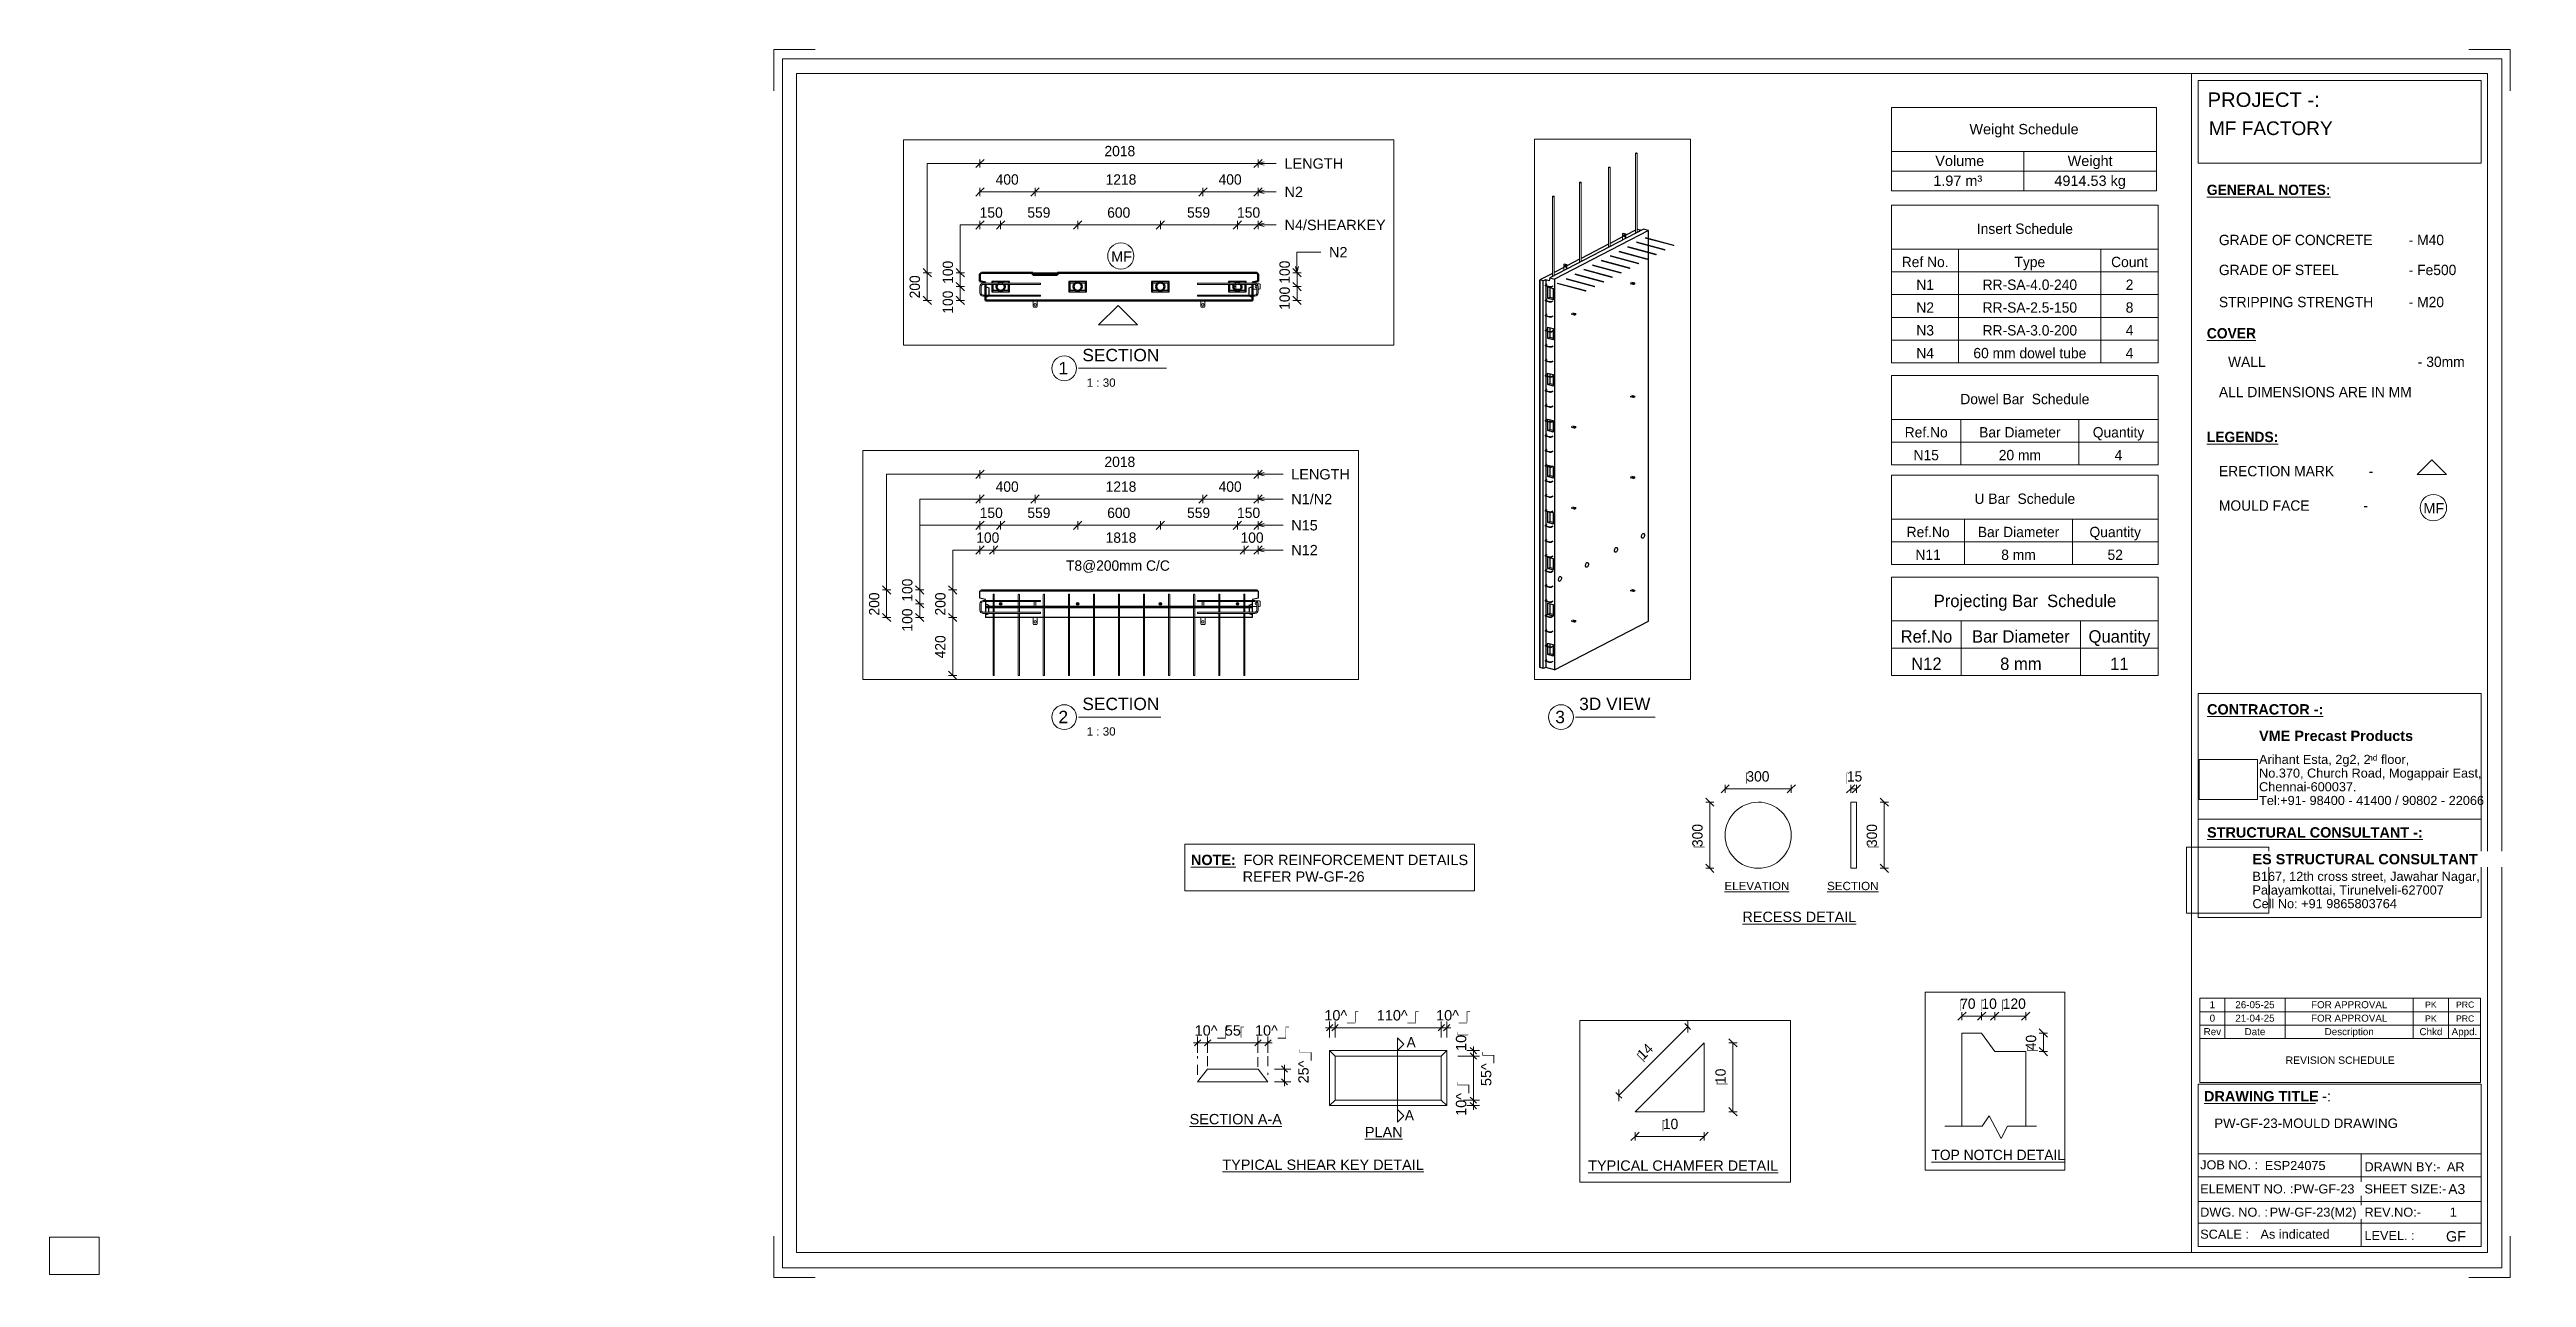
# Paper-space layout 'Layout1' of a CAD drawing. Header units: millimetres. Extents: x 0 to 599, y -1 to 296.
# The model-space entities are those that its viewports show. They can reach past a viewport. Long polylines and large blocks are cut down to what shows.
import ezdxf

# ---------------------------------------------------------------- set-up
doc = ezdxf.new("R2010")
doc.units = ezdxf.units.MM
doc.linetypes.add('Dash', pattern=[6.36, 3.18, -3.18])
doc.linetypes.add('Overhead', pattern=[3.97, 2.38, -1.59])
for name, color, linetype, lineweight in [('A-ANNO-DIMS', 211, 'Continuous', 9), ('A-ANNO-DIMS-1', 211, 'Continuous', 9), ('A-ANNO-DIMS-3', 211, 'Continuous', 9), ('A-ANNO-DIMS-30', 211, 'Continuous', 9), ('A-ANNO-DIMS-80', 211, 'Continuous', 9), ('A-DETL-MBND', 5, 'Continuous', 18), ('A-DETL-THIN', 151, 'Continuous', 18), ('A-FLOR-OVHD', 1, 'Overhead', 18), ('A-GENM', 13, 'Continuous', 18), ('A-WALL', 113, 'Continuous', 25), ('A-WALL-HDLN', 110, 'Dash', 25), ('G-ANNO-SCHD', 231, 'Continuous', 9), ('G-ANNO-TEXT', 231, 'Continuous', 9), ('G-ANNO-TTLB', 6, 'Continuous', 9), ('G-ANNO-TTLB-MEDM', 33, 'Continuous', 9), ('G-ANNO-TTLB-THIN', 151, 'Continuous', 9), ('S-RBAR', 171, 'Continuous', 18)]:
    doc.layers.add(name, color=color, linetype=linetype, lineweight=lineweight)
doc.layers.add('G-ANNO-NPLT', color=191, linetype='Continuous')
doc.styles.add('Arial_1', font='arial.ttf', dxfattribs={"height": 7.5})
doc.styles.add('Arial_10', font='arial.ttf', dxfattribs={"height": 2.3})
doc.styles.add('Arial_11', font='arial.ttf', dxfattribs={"height": 1.8})
doc.styles.add('Arial_12', font='arial.ttf', dxfattribs={"height": 1.7})
doc.styles.add('Arial_13', font='arial.ttf', dxfattribs={"height": 2})
doc.styles.add('Arial_14', font='arial.ttf', dxfattribs={"height": 3})
doc.styles.add('Arial_15', font='arial.ttf', dxfattribs={"height": 1.5})
doc.styles.add('Arial_2', font='arial.ttf', dxfattribs={"height": 75})
doc.styles.add('Arial_3', font='arial.ttf', dxfattribs={"height": 3.5})
doc.styles.add('Arial_4', font='arial.ttf', dxfattribs={"height": 2.2})
doc.styles.add('Arial_5', font='arial.ttf', dxfattribs={"height": 2.4})
doc.styles.add('Arial_6', font='arial.ttf', dxfattribs={"height": 2.5})
doc.styles.add('Arial_7', font='arial.ttf', dxfattribs={"height": 1.42976})
doc.styles.add('Arial_8', font='arial.ttf', dxfattribs={"height": 2.25})
doc.styles.add('Arial_9', font='arial.ttf', dxfattribs={"height": 3.3})
doc.styles.add('Arial_B', font='arialbd.ttf', dxfattribs={"height": 2.5})
doc.styles.add('Nirmala UI', font='Nirmala.ttf', dxfattribs={"height": 2.5})
doc.styles.add('Nirmala UI Semilight_1', font='NirmalaS.ttf', dxfattribs={"height": 7.5})
doc.styles.add('Nirmala UI Semilight_2', font='NirmalaS.ttf', dxfattribs={"height": 200})
doc.styles.add('Nirmala UI Semilight_3', font='NirmalaS.ttf', dxfattribs={"height": 200})
doc.styles.add('Nirmala UI Semilight_4', font='NirmalaS.ttf', dxfattribs={"height": 75})
doc.styles.add('Nirmala UI Semilight_5', font='NirmalaS.ttf', dxfattribs={"height": 2.5})
doc.styles.add('Nirmala UI Semilight_6', font='NirmalaS.ttf', dxfattribs={"height": 2.5})
doc.styles.add('Nirmala UI Semilight_B', font='', dxfattribs={"height": 2.5})
doc.styles.add('Nirmala UI_1', font='Nirmala.ttf', dxfattribs={"height": 3})
doc.styles.get('Nirmala UI Semilight_B').set_extended_font_data('Nirmala UI Semilight', bold=True)
doc.dimstyles.new('Arrow_Filled_-_2_5_NI_UI', dxfattribs={"dimscale": 304.8, "dimtxt": 7.85523, "dimasz": 0.019685, "dimexe": 0.009843, "dimexo": 0.0625, "dimgap": 0.009843, "dimtad": 1, "dimdec": 0, "dimzin": 0, "dimdsep": 46, "dimtxsty": 'Nirmala UI Semilight_1', "dimblk1": 'OBLIQUE', "dimblk2": 'OBLIQUE', "dimsah": 1, "dimcen": 0.09, "dimazin": 0, "dimtfac": 1, "dimtdec": 4, "dimtix": 1, "dimtmove": 0, "dimatfit": 3, "dimfxl": 0.009843, "dimfxlon": 1, "dimtvp": 1, "dimtolj": 1, "dimtzin": 0, "dimarcsym": 2})
doc.dimstyles.new('Arrow_Filled_-_2_5_NI_UI_1', dxfattribs={"dimscale": 304.8, "dimtxt": 209.472789, "dimasz": 0.524934, "dimexe": 0.262467, "dimexo": 0.0625, "dimgap": 0.262467, "dimtad": 1, "dimdec": 0, "dimzin": 0, "dimdsep": 46, "dimtxsty": 'Nirmala UI Semilight_2', "dimblk1": 'OBLIQUE', "dimblk2": 'OBLIQUE', "dimsah": 1, "dimcen": 0.09, "dimazin": 0, "dimtfac": 1, "dimtdec": 4, "dimtix": 1, "dimtmove": 2, "dimatfit": 3, "dimfxl": 0.262467, "dimfxlon": 1, "dimtvp": 1, "dimtolj": 1, "dimtzin": 0, "dimarcsym": 2})
doc.dimstyles.new('Arrow_Filled_-_2_5_NI_UI_2', dxfattribs={"dimscale": 304.8, "dimtxt": 209.472789, "dimasz": 0.524934, "dimexe": 0.262467, "dimexo": 0.0625, "dimgap": 0.262467, "dimtad": 1, "dimdec": 0, "dimzin": 0, "dimdsep": 46, "dimtxsty": 'Nirmala UI Semilight_2', "dimblk1": 'OBLIQUE', "dimblk2": 'OBLIQUE', "dimsah": 1, "dimcen": 0.09, "dimazin": 0, "dimtfac": 1, "dimtdec": 4, "dimtix": 1, "dimtmove": 0, "dimatfit": 3, "dimfxl": 0.262467, "dimfxlon": 1, "dimtvp": 1, "dimtolj": 1, "dimtzin": 0, "dimarcsym": 2})
doc.dimstyles.new('Arrow_Filled_-_2_5_NI_UI_3', dxfattribs={"dimscale": 304.8, "dimtxt": 78.552296, "dimasz": 0.19685, "dimexe": 0.098425, "dimexo": 0.0625, "dimgap": 0.098425, "dimtad": 1, "dimdec": 0, "dimzin": 0, "dimdsep": 46, "dimtxsty": 'Nirmala UI Semilight_4', "dimblk1": 'OBLIQUE', "dimblk2": 'OBLIQUE', "dimsah": 1, "dimcen": 0.09, "dimazin": 0, "dimtfac": 1, "dimtdec": 4, "dimtix": 1, "dimtmove": 0, "dimatfit": 3, "dimfxl": 0.098425, "dimfxlon": 1, "dimtvp": 1, "dimtolj": 1, "dimtzin": 0, "dimarcsym": 2})
doc.dimstyles.new('Arrow_Filled_-_2_5_NI_UI_4', dxfattribs={"dimscale": 304.8, "dimtxt": 78.552296, "dimasz": 0.19685, "dimexe": 0.098425, "dimexo": 0.0625, "dimgap": 0.098425, "dimtad": 1, "dimdec": 0, "dimzin": 0, "dimdsep": 46, "dimtxsty": 'Nirmala UI Semilight_4', "dimblk1": 'OBLIQUE', "dimblk2": 'OBLIQUE', "dimsah": 1, "dimcen": 0.09, "dimazin": 0, "dimtfac": 1, "dimtdec": 4, "dimtix": 1, "dimtmove": 2, "dimatfit": 3, "dimfxl": 0.098425, "dimfxlon": 1, "dimtvp": 1, "dimtolj": 1, "dimtzin": 0, "dimarcsym": 2})
doc.dimstyles.new('Arrow_Filled_-_2_5_NI_UI_5', dxfattribs={"dimscale": 304.8, "dimtxt": 2.61841, "dimasz": 0.006562, "dimexe": 0.003281, "dimexo": 0.0625, "dimgap": 0.003281, "dimtad": 1, "dimdec": 0, "dimzin": 0, "dimdsep": 46, "dimtxsty": 'Nirmala UI Semilight_6', "dimblk1": 'OBLIQUE', "dimblk2": 'OBLIQUE', "dimsah": 1, "dimcen": 0.09, "dimazin": 0, "dimtfac": 1, "dimtdec": 4, "dimtix": 1, "dimtmove": 0, "dimatfit": 3, "dimfxl": 0.003281, "dimfxlon": 1, "dimtvp": 1, "dimtolj": 1, "dimtzin": 0, "dimarcsym": 2})
doc.dimstyles.new('Diagonal_-_2_5mm_Arial', dxfattribs={"dimscale": 304.8, "dimtxt": 2.550648, "dimasz": 0.004921, "dimexe": 0.004921, "dimexo": 0.0625, "dimgap": 0.003281, "dimtad": 1, "dimdec": 0, "dimzin": 0, "dimdsep": 46, "dimtxsty": 'Arial_6', "dimblk1": 'OBLIQUE', "dimblk2": 'OBLIQUE', "dimsah": 1, "dimcen": 0.09, "dimdle": 0.003281, "dimazin": 0, "dimtfac": 1, "dimtdec": 4, "dimtix": 1, "dimtmove": 2, "dimatfit": 3, "dimfxl": 0.007874, "dimfxlon": 1, "dimtvp": 1, "dimtolj": 1, "dimtzin": 0, "dimarcsym": 2})
doc.dimstyles.new('Diagonal_-_2_5mm_Arial_1', dxfattribs={"dimscale": 304.8, "dimtxt": 2.550648, "dimasz": 0.004921, "dimexe": 0.004921, "dimexo": 0.0625, "dimgap": 0.003281, "dimtad": 1, "dimdec": 0, "dimzin": 0, "dimdsep": 46, "dimtxsty": 'Arial_6', "dimblk1": 'OBLIQUE', "dimblk2": 'OBLIQUE', "dimsah": 1, "dimcen": 0.09, "dimdle": 0.003281, "dimazin": 0, "dimtfac": 1, "dimtdec": 4, "dimtix": 1, "dimtmove": 0, "dimatfit": 3, "dimfxl": 0.007874, "dimfxlon": 1, "dimtvp": 1, "dimtolj": 1, "dimtzin": 0, "dimarcsym": 2})
picture_1 = doc.add_image_def('image1.jpg', size_in_pixel=(996, 686))
picture_2 = doc.add_image_def('image2.jpg', size_in_pixel=(1600, 1280))

psp = doc.layouts.get("Layout1")

msp = doc.modelspace()

# ---------------------------------------------------------------- texts
at = {"layer": 'G-ANNO-TEXT', "color": 7, "attachment_point": 1}
for s, insert, char_height, width, style in [('LENGTH', (8438.22, 19012.13), 75, 514.6834, 'Arial_2'), ('LENGTH', (4176.61, 18965.89), 75, 514.6834, 'Arial_2'), ('N1/N2', (8438.22, 18832.13), 75, 358.3543, 'Arial_2'), ('N2', (4176.61, 18759.96), 75, 161.1392, 'Arial_2'), ('N15', (8438.22, 18642.13), 75, 230.886, 'Arial_2'), ('N4/SHEARKEY', (4176.61, 18519.96), 75, 885.063, 'Arial_2'), ('N12', (8438.22, 18462.13), 75, 230.886, 'Arial_2'), ('N2', (4499.64, 18322.51), 75, 161.1392, 'Arial_2'), ('MF', (2918.54, 18290.87), 75, 180.3797, 'Arial_2'), ('\\LTYPICAL CHAMFER DETAIL', (-2062.79, 3087.48), 7.5, 166.9113, 'Arial_1'), ('\\LTOP NOTCH DETAIL', (-1525.88, 1307.17), 200, 2975.864, 'Nirmala UI Semilight_3')]:
    msp.add_mtext(s, dxfattribs=dict(at, insert=insert, char_height=char_height, width=width, style=style))

# ---------------------------------------------------------------- blocks, each defined once
blk = doc.blocks.new('ES-Landscape-A3 - ES-Landscape-A3-502445-PW-GF-23-MOULD DRAWING')
at = {"layer": 'G-ANNO-TTLB'}
for p, q in [((175.24, 296.27), (185.24, 296.27)), ((175.24, 296.27), (175.24, 286.27)), ((595.24, 296.27), (585.24, 296.27)), ((595.24, 296.27), (595.24, 286.27)), ((519.77, 140.54), (588.2, 140.54)), ((519.77, 86.33), (519.77, 140.54)), ((588.2, 86.33), (588.2, 140.54)), ((519.77, 110.14), (588.2, 110.14)), ((519.77, 6.78), (519.77, 46.03)), ((588.2, 6.78), (588.2, 46.03)), ((559.23, 29.2), (559.23, 6.78)), ((175.24, -0.73), (175.24, 9.27)), ((595.24, -0.73), (595.24, 9.27)), ((175.24, -0.73), (185.24, -0.73)), ((595.24, -0.73), (585.24, -0.73))]:
    blk.add_line(p, q, dxfattribs=at)
at = {"layer": 'G-ANNO-TTLB-MEDM'}
for p, q in [((180.73, 290.44), (180.73, 5.31)), ((180.73, 290.44), (589.79, 290.44)), ((518.17, 290.44), (518.17, 5.31)), ((519.77, 268.77), (519.77, 288.77)), ((519.77, 288.77), (588.2, 288.77)), ((588.2, 288.77), (588.2, 268.77)), ((589.79, 290.44), (589.79, 5.31)), ((588.2, 268.77), (519.77, 268.77)), ((519.77, 86.33), (588.2, 86.33)), ((519.77, 6.78), (588.2, 6.78)), ((180.73, 5.31), (589.79, 5.31))]:
    blk.add_line(p, q, dxfattribs=at)
at = {"layer": 'G-ANNO-TTLB-THIN'}
for p, q in [((177.29, 294.03), (177.29, 1.56)), ((593.23, 294.03), (177.29, 294.03)), ((593.23, 1.56), (593.23, 294.03)), ((519.77, 46.03), (588.2, 46.03)), ((519.77, 29.2), (588.2, 29.2)), ((519.77, 23.64), (588.2, 23.64)), ((519.77, 17.68), (588.2, 17.68)), ((519.77, 12.43), (588.2, 12.43)), ((177.29, 1.56), (593.23, 1.56))]:
    blk.add_line(p, q, dxfattribs=at)
at = {"layer": 'G-ANNO-TTLB', "char_height": 2.2, "attachment_point": 1, "style": 'Arial_4'}
for s, insert, width in [('No.370, Church Road, Mogappair East,', (534.5, 122.37), 63.4135), ('Tel:+91- 98400 - 41400 / 90802 - 22066 ', (534.5, 115.75), 65.2574), ('Chennai-600037.', (534.5, 119.06), 27.6582), ('Cell No: +91 9865803764', (532.9, 90.79), 41.0464), ('Palayamkottai, Tirunelveli-627007', (532.9, 94.09), 54.4346), ('JOB NO. :', (520.26, 27.61), 16.5949), ('DRAWN BY:-', (560, 27.14), 21.7257), ('ELEMENT NO. :', (520.26, 21.79), 26.5359), ('SHEET SIZE:-', (560, 21.79), 23.2489), ('DWG. NO. :', (520.26, 16.16), 19.481), ('REV.NO:-', (560, 16.16), 16.0338), ('SCALE :', (520.26, 10.84), 13.8692), ('LEVEL. :', (560, 10.53), 14.3502)]:
    blk.add_mtext(s, dxfattribs=dict(at, insert=insert, width=width))
at = {"layer": 'G-ANNO-TTLB'}
image = blk.add_image(picture_1, insert=(520, 114.84), size_in_units=(14.11, 9.72), dxfattribs=at)
image.dxf.flags = 7
image = blk.add_image(picture_2, insert=(516.95, 87.39), size_in_units=(19.92, 15.93), dxfattribs=at)
image.dxf.flags = 7
at = {"layer": 'G-ANNO-TTLB', "attachment_point": 1, "bg_fill": 3, "box_fill_scale": 1.25, "bg_fill_color": 256, "bg_fill_true_color": 13158600, "bg_fill_transparency": 0}
for s, insert, char_height, width, style in [('PROJECT -:', (522.05, 285.89), 3.5, 33.3502, 'Arial_3'), ('\\LCONTRACTOR -:', (521.92, 137.94), 2.5, 33.9114, 'Arial_B'), ('\\LSTRUCTURAL CONSULTANT -:', (521.92, 108.18), 2.5, 62.8523, 'Arial_B'), ('\\LDRAWING TITLE', (521.19, 44.36), 2.5, 33.4304, 'Arial_B'), ('A3', (580.27, 21.84), 2.4, 4.9705, 'Arial_5')]:
    blk.add_mtext(s, dxfattribs=dict(at, insert=insert, char_height=char_height, width=width, style=style))
at = {"layer": 'G-ANNO-TTLB', "char_height": 2.5, "attachment_point": 1, "style": 'Arial_B', "bg_fill": 3, "box_fill_scale": 1.25, "bg_fill_color": 256, "bg_fill_true_color": 13158600, "bg_fill_transparency": 0}
for s, insert, width in [('VME Precast Products', (534.5, 131.53), 45.135), ('ES STRUCTURAL CONSULTANT', (532.9, 101.7), 65.6582), ('\\fArial|b1|i0|c0|p34|; ', (548.78, 44.36), 1.2025)]:
    blk.add_mtext(s, dxfattribs=dict(at, insert=insert, width=width))
at = {"layer": 'G-ANNO-TTLB', "attachment_point": 1}
for s, insert, char_height, width, style in [('Arihant Esta, 2g2, 2', (534.5, 125.68), 2.2, 31.9873, 'Arial_4'), ('nd', (560.89, 125.72), 1.43, 2.7257, 'Arial_7'), (' floor,', (563.14, 125.68), 2.2, 9.1392, 'Arial_4'), ('B167, 12th cross street, Jawahar Nagar,', (532.9, 97.4), 2.2, 65.1772, 'Arial_4')]:
    blk.add_mtext(s, dxfattribs=dict(at, insert=insert, char_height=char_height, width=width, style=style))
at = {"layer": 'G-ANNO-TTLB', "insert": (549.77, 44.36), "char_height": 2.5, "width": 2.6456, "attachment_point": 1, "style": 'Arial_6', "bg_fill": 3, "box_fill_scale": 1.25, "bg_fill_color": 256, "bg_fill_true_color": 13158600, "bg_fill_transparency": 0}
blk.add_mtext('-:', dxfattribs=at)
blk = doc.blocks.new('DIMBLOCK39-PW-GF-23-MOULD DRAWING')
at = {"layer": 'A-ANNO-DIMS-1'}
for p, q in [((344.45, 54.13), (342.89, 54.13)), ((344.45, 55.13), (344.45, 52.82)), ((344.45, 54.13), (345.95, 54.13)), ((344.45, 52.82), (340.65, 52.82)), ((344.45, 52.82), (345.95, 52.82))]:
    blk.add_line(p, q, dxfattribs=at)
at = {"layer": 'A-ANNO-DIMS-1', "lineweight": 35}
for p, q in [((344.45, 54.13), (343.7, 54.88)), ((344.45, 54.13), (345.2, 53.38)), ((344.45, 52.82), (343.7, 53.57)), ((344.45, 52.82), (345.2, 52.07))]:
    blk.add_line(p, q, dxfattribs=at)
at = {"layer": 'A-ANNO-DIMS-1', "color": 0, "insert": (340.21, 54.06), "char_height": 2.5, "width": 4.6147, "attachment_point": 1, "rotation": 90, "line_spacing_factor": 0.941778, "style": 'Arial_6'}
blk.add_mtext('10\\fArial|b0|i0|c254|p34|;\u202a', dxfattribs=at)
blk = doc.blocks.new('_Oblique')
at = {"color": 0, "linetype": 'ByBlock', "lineweight": -2}
blk.add_line((-0.5, -0.5), (0.5, 0.5), dxfattribs=at)
blk = doc.blocks.new('DIMBLOCK40-PW-GF-23-MOULD DRAWING')
at = {"layer": 'A-ANNO-DIMS-1'}
for p, q in [((344.45, 52.82), (340.65, 52.82)), ((344.45, 52.82), (344.45, 42.15)), ((344.45, 52.82), (345.95, 52.82)), ((344.45, 42.15), (342.05, 42.15)), ((344.45, 42.15), (345.95, 42.15))]:
    blk.add_line(p, q, dxfattribs=at)
at = {"layer": 'A-ANNO-DIMS-1', "lineweight": 35}
for p, q in [((344.45, 52.82), (343.7, 53.57)), ((344.45, 52.82), (345.2, 52.07)), ((344.45, 42.15), (343.7, 42.9)), ((344.45, 42.15), (345.2, 41.4))]:
    blk.add_line(p, q, dxfattribs=at)
at = {"layer": 'A-ANNO-DIMS-1', "color": 0, "insert": (346.29, 45.56), "char_height": 2.5, "width": 4.6147, "attachment_point": 1, "rotation": 90, "line_spacing_factor": 0.941778, "style": 'Arial_6'}
blk.add_mtext('55^_\\fArial|b0|i0|c254|p34|;\u202a', dxfattribs=at)
blk = doc.blocks.new('DIMBLOCK41-PW-GF-23-MOULD DRAWING')
at = {"layer": 'A-ANNO-DIMS-1'}
for p, q in [((344.45, 42.15), (342.05, 42.15)), ((344.45, 42.15), (344.45, 39.83)), ((344.45, 42.15), (345.95, 42.15)), ((344.45, 40.83), (342.89, 40.83)), ((344.45, 40.83), (345.95, 40.83))]:
    blk.add_line(p, q, dxfattribs=at)
at = {"layer": 'A-ANNO-DIMS-1', "lineweight": 35}
for p, q in [((344.45, 42.15), (343.7, 42.9)), ((344.45, 42.15), (345.2, 41.4)), ((344.45, 40.83), (343.7, 41.58)), ((344.45, 40.83), (345.2, 40.08))]:
    blk.add_line(p, q, dxfattribs=at)
at = {"layer": 'A-ANNO-DIMS-1', "color": 0, "insert": (340.21, 38.36), "char_height": 2.5, "width": 4.6147, "attachment_point": 1, "rotation": 90, "line_spacing_factor": 0.941778, "style": 'Arial_6'}
blk.add_mtext('10^_\\fArial|b0|i0|c254|p34|;\u202a', dxfattribs=at)
blk = doc.blocks.new('DIMBLOCK42-PW-GF-23-MOULD DRAWING')
at = {"layer": 'A-ANNO-DIMS-1'}
for p, q in [((309.66, 59.68), (309.66, 61.18)), ((310.97, 59.68), (310.97, 61.18)), ((308.66, 59.68), (310.97, 59.68)), ((309.66, 59.68), (309.66, 57.28)), ((310.97, 59.68), (310.97, 57.28))]:
    blk.add_line(p, q, dxfattribs=at)
at = {"layer": 'A-ANNO-DIMS-1', "lineweight": 35}
for p, q in [((309.66, 59.68), (310.41, 60.43)), ((310.97, 59.68), (311.72, 60.43)), ((309.66, 59.68), (308.91, 58.93)), ((310.97, 59.68), (310.22, 58.93))]:
    blk.add_line(p, q, dxfattribs=at)
at = {"layer": 'A-ANNO-DIMS-1', "color": 0, "insert": (308.39, 63.93), "char_height": 2.5, "width": 4.6147, "attachment_point": 1, "line_spacing_factor": 0.941778, "style": 'Arial_6'}
blk.add_mtext('10^_\\fArial|b0|i0|c254|p34|;\u202a', dxfattribs=at)
blk = doc.blocks.new('DIMBLOCK43-PW-GF-23-MOULD DRAWING')
at = {"layer": 'A-ANNO-DIMS-1'}
for p, q in [((310.97, 59.68), (310.97, 61.18)), ((336.68, 59.68), (336.68, 61.18)), ((310.97, 59.68), (336.68, 59.68)), ((310.97, 59.68), (310.97, 57.28)), ((336.68, 59.68), (336.68, 57.28))]:
    blk.add_line(p, q, dxfattribs=at)
at = {"layer": 'A-ANNO-DIMS-1', "lineweight": 35}
for p, q in [((310.97, 59.68), (311.72, 60.43)), ((336.68, 59.68), (337.43, 60.43)), ((310.97, 59.68), (310.22, 58.93)), ((336.68, 59.68), (335.93, 58.93))]:
    blk.add_line(p, q, dxfattribs=at)
at = {"layer": 'A-ANNO-DIMS-1', "color": 0, "insert": (321.08, 63.93), "char_height": 2.5, "width": 6.5924, "attachment_point": 1, "line_spacing_factor": 0.941778, "style": 'Arial_6'}
blk.add_mtext('110^_\\fArial|b0|i0|c254|p34|;\u202a', dxfattribs=at)
blk = doc.blocks.new('DIMBLOCK44-PW-GF-23-MOULD DRAWING')
at = {"layer": 'A-ANNO-DIMS-1'}
for p, q in [((336.68, 59.68), (336.68, 61.18)), ((337.99, 59.68), (337.99, 61.18)), ((336.68, 59.68), (338.99, 59.68)), ((336.68, 59.68), (336.68, 57.28)), ((337.99, 59.68), (337.99, 57.28))]:
    blk.add_line(p, q, dxfattribs=at)
at = {"layer": 'A-ANNO-DIMS-1', "lineweight": 35}
for p, q in [((336.68, 59.68), (337.43, 60.43)), ((337.99, 59.68), (338.74, 60.43)), ((336.68, 59.68), (335.93, 58.93)), ((337.99, 59.68), (337.24, 58.93))]:
    blk.add_line(p, q, dxfattribs=at)
at = {"layer": 'A-ANNO-DIMS-1', "color": 0, "insert": (335.42, 63.93), "char_height": 2.5, "width": 4.6147, "attachment_point": 1, "line_spacing_factor": 0.941778, "style": 'Arial_6'}
blk.add_mtext('10^_\\fArial|b0|i0|c254|p34|;\u202a', dxfattribs=at)
blk = doc.blocks.new('DIMBLOCK45-PW-GF-23-MOULD DRAWING')
at = {"layer": 'A-ANNO-DIMS-1'}
for p, q in [((298.75, 49.68), (296.35, 49.68)), ((298.75, 50.68), (298.75, 45.58)), ((298.75, 49.68), (300.25, 49.68)), ((298.75, 46.58), (296.35, 46.58)), ((298.75, 46.58), (300.25, 46.58))]:
    blk.add_line(p, q, dxfattribs=at)
at = {"layer": 'A-ANNO-DIMS-1', "lineweight": 35}
for p, q in [((298.75, 49.68), (298, 50.43)), ((298.75, 49.68), (299.5, 48.93)), ((298.75, 46.58), (298, 47.33)), ((298.75, 46.58), (299.5, 45.83))]:
    blk.add_line(p, q, dxfattribs=at)
at = {"layer": 'A-ANNO-DIMS-1', "color": 0, "insert": (302.08, 46.21), "char_height": 2.5, "width": 4.6147, "attachment_point": 1, "rotation": 90, "line_spacing_factor": 0.941778, "style": 'Arial_6'}
blk.add_mtext('25^_\\fArial|b0|i0|c254|p34|;\u202a', dxfattribs=at)
blk = doc.blocks.new('DIMBLOCK46-PW-GF-23-MOULD DRAWING')
at = {"layer": 'A-ANNO-DIMS-1'}
for p, q in [((276.74, 56.02), (280.14, 56.02)), ((277.74, 56.02), (277.74, 57.52)), ((277.74, 56.02), (277.74, 53.62)), ((280.14, 56.02), (280.14, 57.52)), ((280.14, 56.02), (280.14, 53.62))]:
    blk.add_line(p, q, dxfattribs=at)
at = {"layer": 'A-ANNO-DIMS-1', "lineweight": 35}
for p, q in [((277.74, 56.02), (276.99, 55.27)), ((277.74, 56.02), (278.49, 56.77)), ((280.14, 56.02), (279.39, 55.27)), ((280.14, 56.02), (280.89, 56.77))]:
    blk.add_line(p, q, dxfattribs=at)
at = {"layer": 'A-ANNO-DIMS-1', "color": 0, "insert": (277.02, 60.26), "char_height": 2.5, "width": 4.6147, "attachment_point": 1, "line_spacing_factor": 0.941778, "style": 'Arial_6'}
blk.add_mtext('10^_\\fArial|b0|i0|c254|p34|;\u202a', dxfattribs=at)
blk = doc.blocks.new('DIMBLOCK47-PW-GF-23-MOULD DRAWING')
at = {"layer": 'A-ANNO-DIMS-1', "lineweight": 35}
for p, q in [((280.14, 56.02), (279.39, 55.27)), ((280.14, 56.02), (280.89, 56.77)), ((292.33, 56.02), (291.58, 55.27)), ((292.33, 56.02), (293.08, 56.77))]:
    blk.add_line(p, q, dxfattribs=at)
at = {"layer": 'A-ANNO-DIMS-1'}
for p, q in [((280.14, 56.02), (280.14, 57.52)), ((280.14, 56.02), (292.33, 56.02)), ((280.14, 56.02), (280.14, 53.62)), ((292.33, 56.02), (292.33, 57.52)), ((292.33, 56.02), (292.33, 53.62))]:
    blk.add_line(p, q, dxfattribs=at)
at = {"layer": 'A-ANNO-DIMS-1', "color": 0, "insert": (284.31, 60.26), "char_height": 2.5, "width": 4.6147, "attachment_point": 1, "line_spacing_factor": 0.941778, "style": 'Arial_6'}
blk.add_mtext('55\\fArial|b0|i0|c254|p34|;\u202a', dxfattribs=at)
blk = doc.blocks.new('DIMBLOCK48-PW-GF-23-MOULD DRAWING')
at = {"layer": 'A-ANNO-DIMS-1', "lineweight": 35}
for p, q in [((292.33, 56.02), (291.58, 55.27)), ((292.33, 56.02), (293.08, 56.77)), ((294.74, 56.02), (293.99, 55.27)), ((294.74, 56.02), (295.49, 56.77))]:
    blk.add_line(p, q, dxfattribs=at)
at = {"layer": 'A-ANNO-DIMS-1'}
for p, q in [((292.33, 56.02), (292.33, 57.52)), ((292.33, 56.02), (295.74, 56.02)), ((292.33, 56.02), (292.33, 53.62)), ((294.74, 56.02), (294.74, 57.52)), ((294.74, 56.02), (294.74, 53.62))]:
    blk.add_line(p, q, dxfattribs=at)
at = {"layer": 'A-ANNO-DIMS-1', "color": 0, "insert": (291.61, 60.26), "char_height": 2.5, "width": 4.6147, "attachment_point": 1, "line_spacing_factor": 0.941778, "style": 'Arial_6'}
blk.add_mtext('10^_\\fArial|b0|i0|c254|p34|;\u202a', dxfattribs=at)
blk = doc.blocks.new('DIMBLOCK49-PW-GF-23-MOULD DRAWING')
at = {"layer": 'A-ANNO-DIMS-1'}
for p, q in [((401.64, 114.23), (400.64, 115.23)), ((401.64, 114.23), (400.64, 114.23)), ((401.64, 98.23), (401.64, 114.23)), ((401.64, 114.23), (402.64, 113.23)), ((401.64, 114.23), (402.64, 114.23)), ((401.64, 98.23), (400.64, 99.23)), ((401.64, 98.23), (400.64, 98.23)), ((401.64, 98.23), (402.64, 97.23)), ((401.64, 98.23), (402.64, 98.23))]:
    blk.add_line(p, q, dxfattribs=at)
at = {"layer": 'A-ANNO-DIMS-1', "color": 0, "insert": (397.38, 103.37), "char_height": 2.5, "width": 6.8555, "attachment_point": 1, "rotation": 90, "line_spacing_factor": 1.142579, "style": 'Nirmala UI Semilight_6'}
blk.add_mtext('\u202a300', dxfattribs=at)
blk = doc.blocks.new('DIMBLOCK50-PW-GF-23-MOULD DRAWING')
at = {"layer": 'A-ANNO-DIMS-1'}
for p, q in [((405.34, 117.46), (404.34, 116.46)), ((405.34, 117.46), (406.34, 118.46)), ((405.34, 117.46), (405.34, 118.46)), ((405.34, 117.46), (421.34, 117.46)), ((405.34, 117.46), (405.34, 116.46)), ((421.34, 117.46), (420.34, 116.46)), ((421.34, 117.46), (422.34, 118.46)), ((421.34, 117.46), (421.34, 118.46)), ((421.34, 117.46), (421.34, 116.46))]:
    blk.add_line(p, q, dxfattribs=at)
at = {"layer": 'A-ANNO-DIMS-1', "color": 0, "insert": (410.48, 121.72), "char_height": 2.5, "width": 6.8555, "attachment_point": 1, "line_spacing_factor": 1.142579, "style": 'Nirmala UI Semilight_6'}
blk.add_mtext('\u202a300', dxfattribs=at)
blk = doc.blocks.new('DIMBLOCK51-PW-GF-23-MOULD DRAWING')
at = {"layer": 'A-ANNO-DIMS-1'}
for p, q in [((435.73, 117.46), (434.73, 116.46)), ((435.73, 117.46), (436.73, 118.46)), ((435.73, 117.46), (435.73, 118.46)), ((435.73, 117.46), (437.1, 117.46)), ((435.73, 117.46), (435.73, 116.46)), ((437.1, 117.46), (436.1, 116.46)), ((437.1, 117.46), (438.1, 118.46)), ((437.1, 117.46), (437.1, 118.46)), ((437.1, 117.46), (437.1, 116.46))]:
    blk.add_line(p, q, dxfattribs=at)
at = {"layer": 'A-ANNO-DIMS-1', "color": 0, "insert": (434.79, 121.72), "char_height": 2.5, "width": 3.8848, "attachment_point": 1, "line_spacing_factor": 1.142579, "style": 'Nirmala UI Semilight_6'}
blk.add_mtext('\u202a15', dxfattribs=at)
blk = doc.blocks.new('DIMBLOCK52-PW-GF-23-MOULD DRAWING')
at = {"layer": 'A-ANNO-DIMS-1'}
for p, q in [((443.84, 114.23), (442.84, 115.23)), ((443.84, 114.23), (442.84, 114.23)), ((443.84, 114.23), (443.84, 98.23)), ((443.84, 114.23), (444.84, 113.23)), ((443.84, 114.23), (444.84, 114.23)), ((443.84, 98.23), (442.84, 99.23)), ((443.84, 98.23), (442.84, 98.23)), ((443.84, 98.23), (444.84, 97.23)), ((443.84, 98.23), (444.84, 98.23))]:
    blk.add_line(p, q, dxfattribs=at)
at = {"layer": 'A-ANNO-DIMS-1', "color": 0, "insert": (439.58, 103.37), "char_height": 2.5, "width": 6.8555, "attachment_point": 1, "rotation": 90, "line_spacing_factor": 1.142579, "style": 'Nirmala UI Semilight_6'}
blk.add_mtext('\u202a300', dxfattribs=at)
blk = doc.blocks.new('Viewport - M_View Title-1040-PW-GF-23-MOULD DRAWING')
at = {"layer": 'G-ANNO-TTLB'}
for start, end in [(360, 180), (180, 0)]:
    blk.add_arc((-3.5, 0), 3, start, end, dxfattribs=at)
blk = doc.blocks.new('RR spread anchor face based - RR-SA-2_5-150-1726819-Elevation Top')
at = {"layer": 'A-GENM'}
for p, q in [((11260.8, 17935.43), (11260.8, 17890.43)), ((11290.8, 17890.43), (11290.8, 17935.43)), ((11268.8, 17900.93), (11268.8, 17906.93)), ((11282.8, 17906.93), (11282.8, 17900.93)), ((11260.8, 17890.43), (11263.3, 17885.43)), ((11288.3, 17885.43), (11290.8, 17890.43)), ((11263.3, 17885.43), (11288.3, 17885.43))]:
    blk.add_line(p, q, dxfattribs=at)
for centre, start, end in [((11275.8, 17906.93), 0, 180), ((11275.8, 17900.93), 180, 0)]:
    blk.add_arc(centre, 7, start, end, dxfattribs=at)
blk = doc.blocks.new('RR spread anchor face based - RR-SA-3_0-200-1726827-Elevation Top')
at = {"layer": 'A-GENM'}
for p, q in [((12733.8, 18051.43), (12733.8, 18035.43)), ((12733.8, 18051.43), (12733.8, 18035.47)), ((12903.8, 18055.43), (12882.83, 18055.43)), ((12908.8, 18052.93), (12903.8, 18055.43)), ((12908.8, 18017.93), (12908.8, 18052.93)), ((12882.5, 18044.43), (12882.89, 18044.43)), ((12713.91, 18035.43), (12733.8, 18035.43)), ((12733.8, 18035.43), (12733.8, 18015.43)), ((12733.8, 18035.4), (12733.8, 18015.43)), ((12885.8, 18026.43), (12882.5, 18026.43)), ((12903.8, 18015.43), (12908.8, 18017.93)), ((12733.8, 18015.43), (12721.99, 18015.43)), ((12733.8, 18015.43), (12765.61, 18015.43)), ((12853.8, 18015.43), (12885.8, 18015.43)), ((12893.8, 18015.43), (12903.8, 18015.43))]:
    blk.add_line(p, q, dxfattribs=at)
for centre, start, end in [((12882.5, 18035.43), 90, 270), ((12886.5, 18035.43), 324.80773, 43.77435)]:
    blk.add_arc(centre, 9, start, end, dxfattribs=at)
blk = doc.blocks.new('RR spread anchor face based - RR-SA-4_0-240-1726833-Elevation Top1')
at = {"layer": 'A-GENM'}
for p, q in [((11269.8, 18051.43), (11269.8, 18015.43)), ((11281.8, 18015.43), (11281.8, 18051.43)), ((11269.8, 18015.43), (11281.8, 18015.43))]:
    blk.add_line(p, q, dxfattribs=at)
blk = doc.blocks.new('RR spread anchor face based - RR-SA-2_5-150-1726819-Elevation Top1')
at = {"layer": 'A-GENM'}
for p, q in [((11260.8, 17935.43), (11260.8, 17890.43)), ((11290.8, 17890.43), (11290.8, 17935.43)), ((11268.8, 17900.93), (11268.8, 17906.93)), ((11282.8, 17906.93), (11282.8, 17900.93)), ((11260.8, 17890.43), (11263.3, 17885.43)), ((11288.3, 17885.43), (11290.8, 17890.43)), ((11263.3, 17885.43), (11288.3, 17885.43))]:
    blk.add_line(p, q, dxfattribs=at)
for centre, start, end in [((11275.8, 17906.93), 0, 180), ((11275.8, 17900.93), 180, 0)]:
    blk.add_arc(centre, 7, start, end, dxfattribs=at)
blk = doc.blocks.new('RR spread anchor face based - RR-SA-3_0-200-1726827-Elevation Top1')
at = {"layer": 'A-GENM'}
for p, q in [((12903.8, 18055.43), (12882.83, 18055.43)), ((12908.8, 18052.93), (12903.8, 18055.43)), ((12908.8, 18017.93), (12908.8, 18052.93)), ((12882.5, 18044.43), (12882.89, 18044.43)), ((12885.8, 18026.43), (12882.5, 18026.43)), ((12903.8, 18015.43), (12908.8, 18017.93)), ((12853.8, 18015.43), (12885.8, 18015.43)), ((12893.8, 18015.43), (12903.8, 18015.43))]:
    blk.add_line(p, q, dxfattribs=at)
for centre, start, end in [((12882.5, 18035.43), 90, 270), ((12886.5, 18035.43), 324.80773, 43.77435)]:
    blk.add_arc(centre, 9, start, end, dxfattribs=at)
blk = doc.blocks.new('Rebar Bar - Part 3166313199-431004-3D Ortho')
at = {"layer": 'S-RBAR'}
for p, q in [((-8254.61, 10610.93), (-8270.7, 10602.58)), ((-8267.02, 10595.48), (-8250.93, 10603.83))]:
    blk.add_line(p, q, dxfattribs=at)
blk = doc.blocks.new('Rebar Bar - Part 2227165887-431004-3D Ortho')
at = {"layer": 'S-RBAR'}
for points in [[(-8270.7, 10602.58, 0), (-8271.28, 10602.27, 0), (-8271.84, 10601.93, 0), (-8272.38, 10601.58, 0), (-8272.91, 10601.21, 0), (-8273.41, 10600.82, 0), (-8273.89, 10600.4, 0), (-8274.35, 10599.95, 0), (-8274.78, 10599.47, 0), (-8275.18, 10598.96, 0), (-8275.55, 10598.41, 0), (-8275.87, 10597.82, 0), (-8276.15, 10597.18, 0), (-8276.38, 10596.52, 0), (-8276.54, 10595.82, 0), (-8276.62, 10595.1, 0), (-8276.63, 10594.38, 0), (-8276.56, 10593.66, 0), (-8276.42, 10592.95, 0), (-8276.21, 10592.28, 0), (-8275.95, 10591.64, 0), (-8275.63, 10591.04, 0), (-8275.27, 10590.48, 0), (-8274.88, 10589.95, 0), (-8274.45, 10589.46, 0), (-8274, 10589.01, 0), (-8273.53, 10588.58, 0), (-8273.03, 10588.18, 0), (-8272.51, 10587.81, 0), (-8271.97, 10587.45, 0), (-8271.42, 10587.12, 0), (-8270.84, 10586.8, 0), (-8270.25, 10586.5, 0), (-8269.63, 10586.21, 0), (-8269, 10585.94, 0), (-8268.35, 10585.68, 0), (-8267.68, 10585.43, 0), (-8267, 10585.2, 0), (-8266.29, 10584.98, 0), (-8265.57, 10584.77, 0), (-8265.38, 10584.72, 0)], [(-8268.72, 10595.07, 0), (-8268.71, 10595.05, 0), (-8268.67, 10595.01, 0), (-8268.61, 10594.93, 0), (-8268.5, 10594.82, 0), (-8268.37, 10594.7, 0), (-8268.19, 10594.56, 0), (-8267.98, 10594.4, 0), (-8267.74, 10594.24, 0), (-8267.45, 10594.07, 0), (-8267.14, 10593.89, 0), (-8266.79, 10593.71, 0), (-8266.4, 10593.53, 0), (-8265.99, 10593.35, 0), (-8265.55, 10593.17, 0), (-8265.08, 10593, 0), (-8264.58, 10592.83, 0), (-8264.06, 10592.66, 0), (-8263.51, 10592.5, 0), (-8263.29, 10592.44, 0)], [(-8268.71, 10594.25, 0), (-8268.67, 10594.3, 0), (-8268.61, 10594.38, 0), (-8268.5, 10594.48, 0), (-8268.37, 10594.61, 0), (-8268.19, 10594.75, 0), (-8267.98, 10594.9, 0), (-8267.74, 10595.07, 0), (-8267.45, 10595.24, 0), (-8267.14, 10595.42, 0), (-8267.02, 10595.48, 0)]]:
    blk.add_polyline3d(points, dxfattribs=at)
blk = doc.blocks.new('Rebar Bar - Part 981547073-431004-3D Ortho')
at = {"layer": 'S-RBAR'}
for p, q in [((-8225.98, 10582.37), (-8263.29, 10592.44)), ((-8265.38, 10584.72), (-8228.07, 10574.65))]:
    blk.add_line(p, q, dxfattribs=at)
blk = doc.blocks.new('Rebar Bar - Part 2227165887-V1-3D Ortho')
at = {"layer": 'S-RBAR'}
for points in [[(-8200.95, 10583.76, 0), (-8201.31, 10583.58, 0), (-8201.7, 10583.4, 0), (-8202.13, 10583.22, 0), (-8202.58, 10583.04, 0), (-8203.06, 10582.87, 0), (-8203.57, 10582.7, 0), (-8204.1, 10582.54, 0), (-8204.65, 10582.38, 0), (-8205.23, 10582.23, 0), (-8205.83, 10582.09, 0), (-8206.45, 10581.95, 0), (-8207.08, 10581.83, 0), (-8207.73, 10581.71, 0), (-8208.4, 10581.6, 0), (-8209.08, 10581.51, 0), (-8209.77, 10581.42, 0), (-8210.47, 10581.34, 0), (-8211.19, 10581.27, 0), (-8211.91, 10581.22, 0), (-8212.64, 10581.17, 0), (-8213.37, 10581.14, 0), (-8214.11, 10581.11, 0), (-8214.85, 10581.1, 0), (-8215.59, 10581.1, 0), (-8216.33, 10581.11, 0), (-8217.06, 10581.13, 0), (-8217.8, 10581.16, 0), (-8218.53, 10581.2, 0), (-8219.25, 10581.26, 0), (-8219.97, 10581.32, 0), (-8220.67, 10581.39, 0), (-8221.37, 10581.48, 0), (-8222.05, 10581.57, 0), (-8222.72, 10581.68, 0), (-8223.38, 10581.79, 0), (-8224.02, 10581.91, 0), (-8224.64, 10582.05, 0), (-8225.25, 10582.19, 0), (-8225.83, 10582.33, 0), (-8225.98, 10582.37, 0)], [(-8197.26, 10576.65, 0), (-8197.86, 10576.36, 0), (-8198.48, 10576.07, 0), (-8199.12, 10575.8, 0), (-8199.77, 10575.55, 0), (-8200.44, 10575.31, 0), (-8201.13, 10575.08, 0), (-8201.84, 10574.86, 0), (-8202.56, 10574.66, 0), (-8203.3, 10574.47, 0), (-8204.05, 10574.29, 0), (-8204.82, 10574.12, 0), (-8205.6, 10573.97, 0), (-8206.39, 10573.82, 0), (-8207.2, 10573.69, 0), (-8208.01, 10573.58, 0), (-8208.83, 10573.47, 0), (-8209.66, 10573.38, 0), (-8210.5, 10573.3, 0), (-8211.35, 10573.24, 0), (-8212.2, 10573.18, 0), (-8213.05, 10573.14, 0), (-8213.91, 10573.12, 0), (-8214.77, 10573.1, 0), (-8215.63, 10573.1, 0), (-8216.49, 10573.11, 0), (-8217.34, 10573.13, 0), (-8218.2, 10573.17, 0), (-8219.05, 10573.22, 0), (-8219.9, 10573.28, 0), (-8220.74, 10573.36, 0), (-8221.57, 10573.45, 0), (-8222.4, 10573.55, 0), (-8223.21, 10573.66, 0), (-8224.02, 10573.78, 0), (-8224.82, 10573.92, 0), (-8225.6, 10574.07, 0), (-8226.37, 10574.24, 0), (-8227.13, 10574.41, 0), (-8227.87, 10574.6, 0), (-8228.07, 10574.65, 0)]]:
    blk.add_polyline3d(points, dxfattribs=at)
blk = doc.blocks.new('Rebar Bar - Part 3131074535-431004-3D Ortho')
at = {"layer": 'S-RBAR'}
for p, q in [((-8184.86, 10592.1), (-8200.95, 10583.76)), ((-8197.26, 10576.65), (-8181.17, 10585))]:
    blk.add_line(p, q, dxfattribs=at)
blk = doc.blocks.new('Rebar Bar - Part 3131074535-V2-3D Ortho')
at = {"layer": 'S-RBAR'}
for p, q in [((-8178.39, 10050.74), (-8200.95, 10039.04)), ((-8197.26, 10031.94), (-8178.39, 10041.73))]:
    blk.add_line(p, q, dxfattribs=at)
blk = doc.blocks.new('Rebar Bar - Part 3166313199-V3-3D Ortho')
at = {"layer": 'S-RBAR'}
for p, q in [((-8254.61, 7887.34), (-8270.7, 7878.99)), ((-8267.02, 7871.89), (-8251.3, 7880.04))]:
    blk.add_line(p, q, dxfattribs=at)
blk = doc.blocks.new('Rebar Bar - Part 3131074535-V4-3D Ortho')
at = {"layer": 'S-RBAR'}
for p, q in [((-8185.4, 7686.65), (-8200.95, 7678.59)), ((-8197.26, 7671.49), (-8181.17, 7679.84))]:
    blk.add_line(p, q, dxfattribs=at)
blk = doc.blocks.new('Rebar Bar - Part 3131074535-V5-3D Ortho')
at = {"layer": 'S-RBAR'}
for p, q in [((-8184.34, 7324.06), (-8200.95, 7315.44)), ((-8197.26, 7308.34), (-8181.17, 7316.69))]:
    blk.add_line(p, q, dxfattribs=at)
blk = doc.blocks.new('RR spread anchor face based - RR-SA-4_0-240-1726833-3D Ortho')
at = {"layer": 'A-GENM'}
for p, q in [((-8050.41, 10852.47), (-8052.43, 10848.38)), ((-8050.41, 10852.47), (-8043.39, 10856.11)), ((-8022.02, 10844.81), (-8050.41, 10852.47)), ((-8043.39, 10856.11), (-8015, 10848.45)), ((-8052.43, 10848.38), (-8052.43, 10772.08)), ((-8022.02, 10844.81), (-8015, 10848.45)), ((-8019.99, 10839.62), (-8022.02, 10844.81)), ((-8012.97, 10843.27), (-8019.99, 10839.62)), ((-8015, 10848.45), (-8012.97, 10843.27)), ((-8012.97, 10843.27), (-8012.97, 10792.56)), ((-8036.24, 10835.66), (-8036.49, 10833.57)), ((-8036.49, 10833.57), (-8036.49, 10829.86)), ((-8019.99, 10788.91), (-8019.99, 10839.62)), ((-8043.51, 10826.22), (-8043.51, 10829.93)), ((-8028.91, 10825.99), (-8028.91, 10822.28))]:
    blk.add_line(p, q, dxfattribs=at)
for points in [[(-8043.51, 10829.93, 0), (-8043.26, 10832.02, 0), (-8042.53, 10833.84, 0), (-8041.37, 10835.25, 0), (-8039.86, 10836.17, 0), (-8038.1, 10836.53, 0), (-8036.21, 10836.3, 0), (-8034.32, 10835.51, 0), (-8032.56, 10834.2, 0), (-8031.05, 10832.47, 0), (-8029.89, 10830.43, 0), (-8029.16, 10828.22, 0), (-8028.91, 10825.99, 0)], [(-8028.91, 10822.28, 0), (-8029.16, 10820.19, 0), (-8029.89, 10818.37, 0), (-8031.05, 10816.95, 0), (-8032.56, 10816.04, 0), (-8034.32, 10815.68, 0), (-8036.21, 10815.9, 0), (-8038.1, 10816.7, 0), (-8039.86, 10818.01, 0), (-8041.37, 10819.74, 0), (-8042.53, 10821.78, 0), (-8043.26, 10823.99, 0), (-8043.51, 10826.22, 0)], [(-8036.49, 10829.86, 0), (-8036.24, 10827.63, 0), (-8035.52, 10825.42, 0), (-8034.36, 10823.38, 0), (-8032.84, 10821.65, 0), (-8031.08, 10820.34, 0), (-8029.39, 10819.6, 0)], [(-8042.53, 10777.46, 0), (-8041.37, 10778.87, 0), (-8039.86, 10779.79, 0), (-8038.1, 10780.15, 0), (-8037.12, 10780.1, 0)]]:
    blk.add_polyline3d(points, dxfattribs=at)
blk = doc.blocks.new('RR spread anchor face based - RR-SA-2_5-150-1726819-3D Ortho')
at = {"layer": 'A-GENM'}
for p, q in [((-7906.32, 10255.02), (-7942.82, 10264.87)), ((-7960.37, 10255.76), (-7923.87, 10245.91)), ((-7927.71, 10250.64), (-7932.57, 10251.95)), ((-7924.38, 10256.2), (-7919.52, 10254.89)), ((-7918.35, 10245.57), (-7903.73, 10253.16)), ((-7903.73, 10253.16), (-7906.32, 10255.02)), ((-7903.73, 10253.16), (-7903.73, 10243.89)), ((-7923.87, 10236.64), (-7960.37, 10246.49)), ((-7923.87, 10245.91), (-7918.35, 10245.57)), ((-7923.87, 10236.64), (-7923.87, 10245.91)), ((-7918.35, 10245.57), (-7918.35, 10236.3)), ((-7903.73, 10243.89), (-7918.35, 10236.3)), ((-7918.35, 10236.3), (-7923.87, 10236.64))]:
    blk.add_line(p, q, dxfattribs=at)
for points in [[(-7932.57, 10251.95, 0), (-7933.9, 10252.42, 0), (-7934.86, 10253, 0), (-7935.39, 10253.66, 0), (-7935.44, 10254.34, 0), (-7935.02, 10255, 0), (-7934.16, 10255.61, 0), (-7932.9, 10256.1, 0), (-7931.35, 10256.46, 0), (-7929.6, 10256.66, 0), (-7927.77, 10256.68, 0), (-7925.99, 10256.52, 0), (-7924.38, 10256.2, 0)], [(-7919.52, 10254.89, 0), (-7918.19, 10254.42, 0), (-7917.23, 10253.84, 0), (-7916.7, 10253.18, 0), (-7916.65, 10252.5, 0), (-7917.07, 10251.83, 0), (-7917.93, 10251.23, 0), (-7919.19, 10250.73, 0), (-7920.74, 10250.37, 0), (-7922.49, 10250.18, 0), (-7924.32, 10250.16, 0), (-7926.1, 10250.31, 0), (-7927.71, 10250.64, 0)]]:
    blk.add_polyline3d(points, dxfattribs=at)
blk = doc.blocks.new('Rebar Bar - Part 1814174108-431004-3D Ortho')
at = {"layer": 'S-RBAR'}
for p, q in [((-7511, 12023.3), (-7511, 11053.03)), ((-7491, 11063.41), (-7491, 12023.3))]:
    blk.add_line(p, q, dxfattribs=at)
for points in [[(-7495.15, 12026.34, 0), (-7497.45, 12026.8, 0), (-7499.99, 12027.03, 0), (-7502.6, 12027, 0), (-7505.1, 12026.72, 0), (-7507.32, 12026.2, 0), (-7509.11, 12025.49, 0), (-7510.35, 12024.63, 0), (-7510.95, 12023.68, 0), (-7510.87, 12022.7, 0), (-7510.12, 12021.77, 0), (-7508.75, 12020.94, 0), (-7506.85, 12020.27, 0)], [(-7506.85, 12020.27, 0), (-7504.55, 12019.81, 0), (-7502.01, 12019.58, 0), (-7499.4, 12019.61, 0), (-7496.9, 12019.89, 0), (-7494.68, 12020.4, 0), (-7492.89, 12021.11, 0), (-7491.65, 12021.97, 0), (-7491.05, 12022.93, 0), (-7491.13, 12023.9, 0), (-7491.88, 12024.84, 0), (-7493.25, 12025.67, 0), (-7495.15, 12026.34, 0)]]:
    blk.add_polyline3d(points, dxfattribs=at)
blk = doc.blocks.new('Rebar Bar - Part 1026889929-431004-3D Ortho')
at = {"layer": 'S-RBAR'}
for p, q in [((-8188.94, 11671.52), (-8188.94, 10701.25)), ((-8168.94, 10711.63), (-8168.94, 11671.52))]:
    blk.add_line(p, q, dxfattribs=at)
for points in [[(-8173.09, 11674.55, 0), (-8175.38, 11675.01, 0), (-8177.93, 11675.24, 0), (-8180.53, 11675.21, 0), (-8183.03, 11674.93, 0), (-8185.26, 11674.42, 0), (-8187.05, 11673.7, 0), (-8188.28, 11672.84, 0), (-8188.88, 11671.89, 0), (-8188.81, 11670.92, 0), (-8188.06, 11669.98, 0), (-8186.68, 11669.15, 0), (-8184.78, 11668.48, 0)], [(-8184.78, 11668.48, 0), (-8182.49, 11668.02, 0), (-8179.95, 11667.79, 0), (-8177.34, 11667.82, 0), (-8174.84, 11668.1, 0), (-8172.61, 11668.62, 0), (-8170.82, 11669.33, 0), (-8169.59, 11670.19, 0), (-8168.99, 11671.14, 0), (-8169.06, 11672.11, 0), (-8169.81, 11673.05, 0), (-8171.19, 11673.88, 0), (-8173.09, 11674.55, 0)]]:
    blk.add_polyline3d(points, dxfattribs=at)
blk = doc.blocks.new('Rebar Bar - Part 1386382727-431004-3D Ortho')
at = {"layer": 'S-RBAR'}
for p, q in [((-7184.03, 12192.97), (-7184.03, 11222.71)), ((-7164.03, 11233.08), (-7164.03, 12192.97))]:
    blk.add_line(p, q, dxfattribs=at)
for points in [[(-7168.18, 12196.01, 0), (-7170.48, 12196.47, 0), (-7173.02, 12196.7, 0), (-7175.63, 12196.67, 0), (-7178.13, 12196.39, 0), (-7180.35, 12195.87, 0), (-7182.14, 12195.16, 0), (-7183.37, 12194.3, 0), (-7183.98, 12193.35, 0), (-7183.9, 12192.38, 0), (-7183.15, 12191.44, 0), (-7181.78, 12190.61, 0), (-7179.88, 12189.94, 0)], [(-7179.88, 12189.94, 0), (-7177.58, 12189.48, 0), (-7175.04, 12189.25, 0), (-7172.43, 12189.28, 0), (-7169.93, 12189.56, 0), (-7167.71, 12190.07, 0), (-7165.92, 12190.79, 0), (-7164.68, 12191.65, 0), (-7164.08, 12192.6, 0), (-7164.16, 12193.57, 0), (-7164.91, 12194.51, 0), (-7166.28, 12195.34, 0), (-7168.18, 12196.01, 0)]]:
    blk.add_polyline3d(points, dxfattribs=at)
blk = doc.blocks.new('Rebar Bar - Part 4226160731-431004-3D Ortho')
at = {"layer": 'S-RBAR'}
for p, q in [((-7785.38, 10531.87), (-8127.54, 10624.21)), ((-8129.62, 10616.49), (-7787.46, 10524.14))]:
    blk.add_line(p, q, dxfattribs=at)
for points in [[(-7784.08, 10529.22, 0), (-7784.16, 10530.14, 0), (-7784.39, 10530.91, 0), (-7784.76, 10531.49, 0), (-7785.25, 10531.83, 0), (-7785.81, 10531.9, 0), (-7786.42, 10531.72, 0), (-7787.02, 10531.27, 0), (-7787.59, 10530.61, 0), (-7788.07, 10529.77, 0), (-7788.44, 10528.81, 0), (-7788.68, 10527.79, 0), (-7788.76, 10526.79, 0)], [(-7788.76, 10526.79, 0), (-7788.68, 10525.87, 0), (-7788.44, 10525.1, 0), (-7788.07, 10524.52, 0), (-7787.59, 10524.19, 0), (-7787.02, 10524.11, 0), (-7786.42, 10524.3, 0), (-7785.81, 10524.74, 0), (-7785.25, 10525.4, 0), (-7784.76, 10526.24, 0), (-7784.39, 10527.2, 0), (-7784.16, 10528.22, 0), (-7784.08, 10529.22, 0)]]:
    blk.add_polyline3d(points, dxfattribs=at)
blk = doc.blocks.new('Rebar Bar - Part 4226160731-V6-3D Ortho')
at = {"layer": 'S-RBAR'}
for p, q in [((-7679.04, 10587.05), (-8021.2, 10679.39)), ((-8023.13, 10671.63), (-7681.12, 10579.33))]:
    blk.add_line(p, q, dxfattribs=at)
for points in [[(-7677.74, 10584.4, 0), (-7677.82, 10585.32, 0), (-7678.05, 10586.09, 0), (-7678.42, 10586.67, 0), (-7678.91, 10587.01, 0), (-7679.47, 10587.08, 0), (-7680.08, 10586.9, 0), (-7680.68, 10586.46, 0), (-7681.25, 10585.79, 0), (-7681.73, 10584.95, 0), (-7682.1, 10583.99, 0), (-7682.34, 10582.97, 0), (-7682.42, 10581.97, 0)], [(-7682.42, 10581.97, 0), (-7682.34, 10581.05, 0), (-7682.1, 10580.28, 0), (-7681.73, 10579.71, 0), (-7681.25, 10579.37, 0), (-7680.68, 10579.29, 0), (-7680.08, 10579.48, 0), (-7679.47, 10579.92, 0), (-7678.91, 10580.58, 0), (-7678.42, 10581.42, 0), (-7678.05, 10582.38, 0), (-7677.82, 10583.4, 0), (-7677.74, 10584.4, 0)]]:
    blk.add_polyline3d(points, dxfattribs=at)
blk = doc.blocks.new('Rebar Bar - Part 4226160731-V7-3D Ortho')
at = {"layer": 'S-RBAR'}
for p, q in [((-7147.33, 10862.95), (-7489.5, 10955.3)), ((-7491.71, 10947.61), (-7149.42, 10855.23))]:
    blk.add_line(p, q, dxfattribs=at)
for points in [[(-7146.04, 10860.31, 0), (-7146.12, 10861.23, 0), (-7146.35, 10862, 0), (-7146.72, 10862.57, 0), (-7147.21, 10862.91, 0), (-7147.77, 10862.99, 0), (-7148.38, 10862.8, 0), (-7148.98, 10862.36, 0), (-7149.55, 10861.7, 0), (-7150.03, 10860.86, 0), (-7150.4, 10859.9, 0), (-7150.64, 10858.88, 0), (-7150.72, 10857.88, 0)], [(-7150.72, 10857.88, 0), (-7150.64, 10856.96, 0), (-7150.4, 10856.19, 0), (-7150.03, 10855.61, 0), (-7149.55, 10855.27, 0), (-7148.98, 10855.2, 0), (-7148.38, 10855.38, 0), (-7147.77, 10855.82, 0), (-7147.21, 10856.49, 0), (-7146.72, 10857.33, 0), (-7146.35, 10858.29, 0), (-7146.12, 10859.31, 0), (-7146.04, 10860.31, 0)]]:
    blk.add_polyline3d(points, dxfattribs=at)
blk = doc.blocks.new('DIMBLOCK1-CHAMFER DETAIL')
at = {"layer": 'A-ANNO-DIMS-3'}
for p, q in [((-2028.71, 3104.91), (-2025.71, 3107.91)), ((-2028.71, 3104.91), (-2028.71, 3107.91)), ((-1978.71, 3104.91), (-1975.71, 3107.91)), ((-1978.71, 3104.91), (-1978.71, 3107.91)), ((-2028.71, 3104.91), (-2031.71, 3101.91)), ((-2028.71, 3104.91), (-1978.71, 3104.91)), ((-2028.71, 3104.91), (-2028.71, 3101.91)), ((-1978.71, 3104.91), (-1981.71, 3101.91)), ((-1978.71, 3104.91), (-1978.71, 3101.91))]:
    blk.add_line(p, q, dxfattribs=at)
at = {"layer": 'A-ANNO-DIMS-3', "color": 0, "insert": (-2008.56, 3117.69), "char_height": 7.5, "width": 11.6543, "attachment_point": 1, "line_spacing_factor": 1.142579, "style": 'Nirmala UI Semilight_1'}
blk.add_mtext('\u202a10', dxfattribs=at)
blk = doc.blocks.new('DIMBLOCK2-CHAMFER DETAIL')
at = {"layer": 'A-ANNO-DIMS-3'}
for p, q in [((-1957.7, 3172.79), (-1960.7, 3175.79)), ((-1957.7, 3172.79), (-1960.7, 3172.79)), ((-1957.7, 3172.79), (-1957.7, 3122.79)), ((-1957.7, 3172.79), (-1954.7, 3169.79)), ((-1957.7, 3172.79), (-1954.7, 3172.79)), ((-1957.7, 3122.79), (-1960.7, 3125.79)), ((-1957.7, 3122.79), (-1960.7, 3122.79)), ((-1957.7, 3122.79), (-1954.7, 3119.79)), ((-1957.7, 3122.79), (-1954.7, 3122.79))]:
    blk.add_line(p, q, dxfattribs=at)
at = {"layer": 'A-ANNO-DIMS-3', "color": 0, "insert": (-1970.49, 3142.94), "char_height": 7.5, "width": 11.6543, "attachment_point": 1, "rotation": 90, "line_spacing_factor": 1.142579, "style": 'Nirmala UI Semilight_1'}
blk.add_mtext('\u202a10', dxfattribs=at)
blk = doc.blocks.new('DIMBLOCK3-CHAMFER DETAIL')
at = {"layer": 'A-ANNO-DIMS-3'}
for p, q in [((-1990.57, 3184.65), (-1990.57, 3188.89)), ((-2040.57, 3134.65), (-1990.57, 3184.65)), ((-1990.57, 3184.65), (-1992.69, 3186.77)), ((-1990.57, 3184.65), (-1990.57, 3180.41)), ((-1990.57, 3184.65), (-1988.45, 3182.53)), ((-2040.57, 3134.65), (-2042.69, 3136.77)), ((-2040.57, 3134.65), (-2040.57, 3138.89)), ((-2040.57, 3134.65), (-2040.57, 3130.41)), ((-2040.57, 3134.65), (-2038.45, 3132.53))]:
    blk.add_line(p, q, dxfattribs=at)
at = {"layer": 'A-ANNO-DIMS-3', "color": 0, "insert": (-2028.09, 3165.21), "char_height": 7.5, "width": 11.8257, "attachment_point": 1, "rotation": 45, "line_spacing_factor": 1.142579, "style": 'Nirmala UI Semilight_1'}
blk.add_mtext('\u202a14', dxfattribs=at)
blk = doc.blocks.new('DIMBLOCK4-TOP NOTCH DETAIL')
at = {"layer": 'A-ANNO-DIMS-80'}
for p, q in [((-933.98, 3891.8), (-853.98, 3971.8)), ((-933.98, 3891.8), (-933.98, 3971.8)), ((-553.98, 3891.8), (-473.98, 3971.8)), ((-553.98, 3891.8), (-553.98, 3971.8)), ((-933.98, 3891.8), (-1013.98, 3811.8)), ((-933.98, 3891.8), (-553.98, 3891.8)), ((-933.98, 3891.8), (-933.98, 3811.8)), ((-553.98, 3891.8), (-633.98, 3811.8)), ((-553.98, 3891.8), (-553.98, 3811.8))]:
    blk.add_line(p, q, dxfattribs=at)
at = {"layer": 'A-ANNO-DIMS-80', "color": 0, "insert": (-969.16, 4232.74), "char_height": 200, "width": 356.4846, "attachment_point": 1, "line_spacing_factor": 1.142579, "style": 'Nirmala UI Semilight_2'}
blk.add_mtext('\u202a70', dxfattribs=at)
blk = doc.blocks.new('DIMBLOCK5-TOP NOTCH DETAIL')
at = {"layer": 'A-ANNO-DIMS-80'}
for p, q in [((-553.98, 3891.8), (-473.98, 3971.8)), ((-553.98, 3891.8), (-553.98, 3971.8)), ((-301.6, 3891.8), (-221.6, 3971.8)), ((-301.6, 3891.8), (-301.6, 3971.8)), ((-553.98, 3891.8), (-633.98, 3811.8)), ((-553.98, 3891.8), (-301.6, 3891.8)), ((-553.98, 3891.8), (-553.98, 3811.8)), ((-301.6, 3891.8), (-381.6, 3811.8)), ((-301.6, 3891.8), (-301.6, 3811.8))]:
    blk.add_line(p, q, dxfattribs=at)
at = {"layer": 'A-ANNO-DIMS-80', "color": 0, "insert": (-557.28, 4232.74), "char_height": 200, "width": 310.7814, "attachment_point": 1, "line_spacing_factor": 1.142579, "style": 'Nirmala UI Semilight_2'}
blk.add_mtext('\u202a10', dxfattribs=at)
blk = doc.blocks.new('DIMBLOCK6-TOP NOTCH DETAIL')
at = {"layer": 'A-ANNO-DIMS-80'}
for p, q in [((-301.6, 3891.8), (-221.6, 3971.8)), ((-301.6, 3891.8), (-301.6, 3971.8)), ((298.4, 3891.8), (378.4, 3971.8)), ((298.4, 3891.8), (298.4, 3971.8)), ((-301.6, 3891.8), (-381.6, 3811.8)), ((-301.6, 3891.8), (298.4, 3891.8)), ((-301.6, 3891.8), (-301.6, 3811.8)), ((298.4, 3891.8), (218.4, 3811.8)), ((298.4, 3891.8), (298.4, 3811.8))]:
    blk.add_line(p, q, dxfattribs=at)
at = {"layer": 'A-ANNO-DIMS-80', "color": 0, "insert": (-145.05, 4232.74), "char_height": 200, "width": 493.5941, "attachment_point": 1, "line_spacing_factor": 1.142579, "style": 'Nirmala UI Semilight_2'}
blk.add_mtext('\u202a120', dxfattribs=at)
blk = doc.blocks.new('DIMBLOCK7-TOP NOTCH DETAIL')
at = {"layer": 'A-ANNO-DIMS-80'}
for p, q in [((642.05, 3565.46), (562.05, 3645.46)), ((642.05, 3565.46), (562.05, 3565.46)), ((642.05, 3205.03), (642.05, 3565.46)), ((642.05, 3565.46), (722.05, 3485.46)), ((642.05, 3565.46), (722.05, 3565.46)), ((642.05, 3205.03), (562.05, 3285.03)), ((642.05, 3205.03), (562.05, 3205.03)), ((642.05, 3205.03), (722.05, 3125.03)), ((642.05, 3205.03), (722.05, 3205.03))]:
    blk.add_line(p, q, dxfattribs=at)
at = {"layer": 'A-ANNO-DIMS-80', "color": 0, "insert": (301.12, 3231), "char_height": 200, "width": 370.1955, "attachment_point": 1, "rotation": 90, "line_spacing_factor": 1.142579, "style": 'Nirmala UI Semilight_2'}
blk.add_mtext('\u202a40', dxfattribs=at)
blk = doc.blocks.new('DIMBLOCK8-Elevation Top')
at = {"layer": 'A-ANNO-DIMS-30'}
for p, q in [((1966.44, 18928.3), (1996.44, 18958.3)), ((1966.44, 18928.3), (1966.44, 18958.3)), ((3984.44, 18928.3), (4014.44, 18958.3)), ((3984.44, 18928.3), (3984.44, 18958.3)), ((1966.44, 18928.3), (1936.44, 18898.3)), ((1966.44, 18928.3), (3984.44, 18928.3)), ((1966.44, 18928.3), (1966.44, 18898.3)), ((3984.44, 18928.3), (3954.44, 18898.3)), ((3984.44, 18928.3), (3984.44, 18898.3))]:
    blk.add_line(p, q, dxfattribs=at)
at = {"layer": 'A-ANNO-DIMS-30', "color": 0, "insert": (2869.76, 19056.15), "char_height": 75, "width": 253.6525, "attachment_point": 1, "line_spacing_factor": 1.142579, "style": 'Nirmala UI Semilight_4'}
blk.add_mtext('2018', dxfattribs=at)
blk = doc.blocks.new('DIMBLOCK9-Elevation Top')
at = {"layer": 'A-ANNO-DIMS-30'}
for p, q in [((1966.44, 18482.37), (1996.44, 18512.37)), ((1966.44, 18482.37), (1966.44, 18512.37)), ((2116.44, 18482.37), (2146.44, 18512.37)), ((2116.44, 18482.37), (2116.44, 18512.37)), ((1966.44, 18482.37), (1936.44, 18452.37)), ((1966.44, 18482.37), (2116.44, 18482.37)), ((1966.44, 18482.37), (1966.44, 18452.37)), ((2116.44, 18482.37), (2086.44, 18452.37)), ((2116.44, 18482.37), (2116.44, 18452.37))]:
    blk.add_line(p, q, dxfattribs=at)
at = {"layer": 'A-ANNO-DIMS-30', "color": 0, "insert": (1964.32, 18610.22), "char_height": 75, "width": 185.0978, "attachment_point": 1, "line_spacing_factor": 1.142579, "style": 'Nirmala UI Semilight_4'}
blk.add_mtext('150', dxfattribs=at)
blk = doc.blocks.new('DIMBLOCK10-Elevation Top')
at = {"layer": 'A-ANNO-DIMS-30'}
for p, q in [((2116.44, 18482.37), (2146.44, 18512.37)), ((2116.44, 18482.37), (2116.44, 18512.37)), ((2675.44, 18482.37), (2705.44, 18512.37)), ((2675.44, 18482.37), (2675.44, 18512.37)), ((2116.44, 18482.37), (2086.44, 18452.37)), ((2116.44, 18482.37), (2675.44, 18482.37)), ((2116.44, 18482.37), (2116.44, 18452.37)), ((2675.44, 18482.37), (2645.44, 18452.37)), ((2675.44, 18482.37), (2675.44, 18452.37))]:
    blk.add_line(p, q, dxfattribs=at)
at = {"layer": 'A-ANNO-DIMS-30', "color": 0, "insert": (2310.25, 18610.22), "char_height": 75, "width": 205.6642, "attachment_point": 1, "line_spacing_factor": 1.142579, "style": 'Nirmala UI Semilight_4'}
blk.add_mtext('559', dxfattribs=at)
blk = doc.blocks.new('DIMBLOCK11-Elevation Top')
at = {"layer": 'A-ANNO-DIMS-30'}
for p, q in [((2675.44, 18482.37), (2705.44, 18512.37)), ((2675.44, 18482.37), (2675.44, 18512.37)), ((3275.44, 18482.37), (3305.44, 18512.37)), ((3275.44, 18482.37), (3275.44, 18512.37)), ((2675.44, 18482.37), (2645.44, 18452.37)), ((2675.44, 18482.37), (3275.44, 18482.37)), ((2675.44, 18482.37), (2675.44, 18452.37)), ((3275.44, 18482.37), (3245.44, 18452.37)), ((3275.44, 18482.37), (3275.44, 18452.37))]:
    blk.add_line(p, q, dxfattribs=at)
at = {"layer": 'A-ANNO-DIMS-30', "color": 0, "insert": (2889.75, 18610.22), "char_height": 75, "width": 205.6642, "attachment_point": 1, "line_spacing_factor": 1.142579, "style": 'Nirmala UI Semilight_4'}
blk.add_mtext('600', dxfattribs=at)
blk = doc.blocks.new('DIMBLOCK12-Elevation Top')
at = {"layer": 'A-ANNO-DIMS-30'}
for p, q in [((3275.44, 18482.37), (3305.44, 18512.37)), ((3275.44, 18482.37), (3275.44, 18512.37)), ((3834.44, 18482.37), (3864.44, 18512.37)), ((3834.44, 18482.37), (3834.44, 18512.37)), ((3275.44, 18482.37), (3245.44, 18452.37)), ((3275.44, 18482.37), (3834.44, 18482.37)), ((3275.44, 18482.37), (3275.44, 18452.37)), ((3834.44, 18482.37), (3804.44, 18452.37)), ((3834.44, 18482.37), (3834.44, 18452.37))]:
    blk.add_line(p, q, dxfattribs=at)
at = {"layer": 'A-ANNO-DIMS-30', "color": 0, "insert": (3469.25, 18610.22), "char_height": 75, "width": 205.6642, "attachment_point": 1, "line_spacing_factor": 1.142579, "style": 'Nirmala UI Semilight_4'}
blk.add_mtext('559', dxfattribs=at)
blk = doc.blocks.new('DIMBLOCK13-Elevation Top')
at = {"layer": 'A-ANNO-DIMS-30'}
for p, q in [((3834.44, 18482.37), (3864.44, 18512.37)), ((3834.44, 18482.37), (3834.44, 18512.37)), ((3984.44, 18482.37), (4014.44, 18512.37)), ((3984.44, 18482.37), (3984.44, 18512.37)), ((3834.44, 18482.37), (3804.44, 18452.37)), ((3834.44, 18482.37), (3984.44, 18482.37)), ((3834.44, 18482.37), (3834.44, 18452.37)), ((3984.44, 18482.37), (3954.44, 18452.37)), ((3984.44, 18482.37), (3984.44, 18452.37))]:
    blk.add_line(p, q, dxfattribs=at)
at = {"layer": 'A-ANNO-DIMS-30', "color": 0, "insert": (3832.32, 18610.22), "char_height": 75, "width": 185.0978, "attachment_point": 1, "line_spacing_factor": 1.142579, "style": 'Nirmala UI Semilight_4'}
blk.add_mtext('150', dxfattribs=at)
blk = doc.blocks.new('DIMBLOCK14-Elevation Top')
at = {"layer": 'A-ANNO-DIMS-30'}
for p, q in [((1966.44, 18722.37), (1996.44, 18752.37)), ((1966.44, 18722.37), (1966.44, 18752.37)), ((2366.44, 18722.37), (2396.44, 18752.37)), ((2366.44, 18722.37), (2366.44, 18752.37)), ((1966.44, 18722.37), (1936.44, 18692.37)), ((1966.44, 18722.37), (2366.44, 18722.37)), ((1966.44, 18722.37), (1966.44, 18692.37)), ((2366.44, 18722.37), (2336.44, 18692.37)), ((2366.44, 18722.37), (2366.44, 18692.37))]:
    blk.add_line(p, q, dxfattribs=at)
at = {"layer": 'A-ANNO-DIMS-30', "color": 0, "insert": (2080.04, 18850.22), "char_height": 75, "width": 207.3781, "attachment_point": 1, "line_spacing_factor": 1.142579, "style": 'Nirmala UI Semilight_4'}
blk.add_mtext('400', dxfattribs=at)
blk = doc.blocks.new('DIMBLOCK15-Elevation Top')
at = {"layer": 'A-ANNO-DIMS-30'}
for p, q in [((2366.44, 18722.37), (2396.44, 18752.37)), ((2366.44, 18722.37), (2366.44, 18752.37)), ((3584.44, 18722.37), (3614.44, 18752.37)), ((3584.44, 18722.37), (3584.44, 18752.37)), ((2366.44, 18722.37), (2336.44, 18692.37)), ((2366.44, 18722.37), (3584.44, 18722.37)), ((2366.44, 18722.37), (2366.44, 18692.37)), ((3584.44, 18722.37), (3554.44, 18692.37)), ((3584.44, 18722.37), (3584.44, 18692.37))]:
    blk.add_line(p, q, dxfattribs=at)
at = {"layer": 'A-ANNO-DIMS-30', "color": 0, "insert": (2878.33, 18850.22), "char_height": 75, "width": 233.0861, "attachment_point": 1, "line_spacing_factor": 1.142579, "style": 'Nirmala UI Semilight_4'}
blk.add_mtext('1218', dxfattribs=at)
blk = doc.blocks.new('DIMBLOCK16-Elevation Top')
at = {"layer": 'A-ANNO-DIMS-30'}
for p, q in [((3584.44, 18722.37), (3614.44, 18752.37)), ((3584.44, 18722.37), (3584.44, 18752.37)), ((3984.44, 18722.37), (4014.44, 18752.37)), ((3984.44, 18722.37), (3984.44, 18752.37)), ((3584.44, 18722.37), (3554.44, 18692.37)), ((3584.44, 18722.37), (3984.44, 18722.37)), ((3584.44, 18722.37), (3584.44, 18692.37)), ((3984.44, 18722.37), (3954.44, 18692.37)), ((3984.44, 18722.37), (3984.44, 18692.37))]:
    blk.add_line(p, q, dxfattribs=at)
at = {"layer": 'A-ANNO-DIMS-30', "color": 0, "insert": (3698.04, 18850.22), "char_height": 75, "width": 207.3781, "attachment_point": 1, "line_spacing_factor": 1.142579, "style": 'Nirmala UI Semilight_4'}
blk.add_mtext('400', dxfattribs=at)
blk = doc.blocks.new('DIMBLOCK17-Elevation Top')
at = {"layer": 'A-ANNO-DIMS-30'}
for p, q in [((1583.56, 18135.43), (1553.56, 18165.43)), ((1583.56, 18135.43), (1553.56, 18135.43)), ((1583.56, 17935.43), (1583.56, 18135.43)), ((1583.56, 18135.43), (1613.56, 18105.43)), ((1583.56, 18135.43), (1613.56, 18135.43)), ((1583.56, 17935.43), (1553.56, 17965.43)), ((1583.56, 17935.43), (1553.56, 17935.43)), ((1583.56, 17935.43), (1613.56, 17905.43)), ((1583.56, 17935.43), (1613.56, 17935.43))]:
    blk.add_line(p, q, dxfattribs=at)
at = {"layer": 'A-ANNO-DIMS-30', "color": 0, "insert": (1455.71, 17949.74), "char_height": 75, "width": 205.6642, "attachment_point": 1, "rotation": 90, "line_spacing_factor": 1.142579, "style": 'Nirmala UI Semilight_4'}
blk.add_mtext('200', dxfattribs=at)
blk = doc.blocks.new('DIMBLOCK18-Elevation Top')
at = {"layer": 'A-ANNO-DIMS-30'}
for p, q in [((1823.56, 18035.43), (1793.56, 18065.43)), ((1823.56, 18035.43), (1793.56, 18035.43)), ((1823.56, 17935.43), (1823.56, 18035.43)), ((1823.56, 18035.43), (1853.56, 18005.43)), ((1823.56, 18035.43), (1853.56, 18035.43)), ((1823.56, 17935.43), (1793.56, 17965.43)), ((1823.56, 17935.43), (1793.56, 17935.43)), ((1823.56, 17935.43), (1853.56, 17905.43)), ((1823.56, 17935.43), (1853.56, 17935.43))]:
    blk.add_line(p, q, dxfattribs=at)
at = {"layer": 'A-ANNO-DIMS-30', "color": 0, "insert": (1695.71, 17838.51), "char_height": 75, "width": 185.0978, "attachment_point": 1, "rotation": 90, "line_spacing_factor": 1.142579, "style": 'Nirmala UI Semilight_4'}
blk.add_mtext('100', dxfattribs=at)
blk = doc.blocks.new('DIMBLOCK19-Elevation Top')
at = {"layer": 'A-ANNO-DIMS-30'}
for p, q in [((1823.56, 18135.43), (1793.56, 18165.43)), ((1823.56, 18135.43), (1793.56, 18135.43)), ((1823.56, 18035.43), (1823.56, 18135.43)), ((1823.56, 18135.43), (1853.56, 18105.43)), ((1823.56, 18135.43), (1853.56, 18135.43)), ((1823.56, 18035.43), (1793.56, 18065.43)), ((1823.56, 18035.43), (1793.56, 18035.43)), ((1823.56, 18035.43), (1853.56, 18005.43)), ((1823.56, 18035.43), (1853.56, 18035.43))]:
    blk.add_line(p, q, dxfattribs=at)
at = {"layer": 'A-ANNO-DIMS-30', "color": 0, "insert": (1695.71, 18055.15), "char_height": 75, "width": 185.0978, "attachment_point": 1, "rotation": 90, "line_spacing_factor": 1.142579, "style": 'Nirmala UI Semilight_4'}
blk.add_mtext('100', dxfattribs=at)
blk = doc.blocks.new('DIMBLOCK20-Elevation Top')
at = {"layer": 'A-ANNO-DIMS-30'}
for p, q in [((4267.79, 18035.43), (4237.79, 18065.43)), ((4267.79, 18035.43), (4237.79, 18035.43)), ((4267.79, 17935.43), (4267.79, 18035.43)), ((4267.79, 18035.43), (4297.79, 18005.43)), ((4267.79, 18035.43), (4297.79, 18035.43)), ((4267.79, 17935.43), (4237.79, 17965.43)), ((4267.79, 17935.43), (4237.79, 17935.43)), ((4267.79, 17935.43), (4297.79, 17905.43)), ((4267.79, 17935.43), (4297.79, 17935.43))]:
    blk.add_line(p, q, dxfattribs=at)
at = {"layer": 'A-ANNO-DIMS-30', "color": 0, "insert": (4139.94, 17866.58), "char_height": 75, "width": 185.0978, "attachment_point": 1, "rotation": 90, "line_spacing_factor": 1.142579, "style": 'Nirmala UI Semilight_4'}
blk.add_mtext('100', dxfattribs=at)
blk = doc.blocks.new('DIMBLOCK21-Elevation Top')
at = {"layer": 'A-ANNO-DIMS-30'}
for p, q in [((4267.79, 18135.43), (4237.79, 18165.43)), ((4267.79, 18135.43), (4237.79, 18135.43)), ((4267.79, 18035.43), (4267.79, 18135.43)), ((4267.79, 18135.43), (4297.79, 18105.43)), ((4267.79, 18135.43), (4297.79, 18135.43)), ((4267.79, 18035.43), (4237.79, 18065.43)), ((4267.79, 18035.43), (4237.79, 18035.43)), ((4267.79, 18035.43), (4297.79, 18005.43)), ((4267.79, 18035.43), (4297.79, 18035.43))]:
    blk.add_line(p, q, dxfattribs=at)
at = {"layer": 'A-ANNO-DIMS-30', "color": 0, "insert": (4139.94, 18056.18), "char_height": 75, "width": 185.0978, "attachment_point": 1, "rotation": 90, "line_spacing_factor": 1.142579, "style": 'Nirmala UI Semilight_4'}
blk.add_mtext('100', dxfattribs=at)
blk = doc.blocks.new('DIMBLOCK22-Elevation Top1')
at = {"layer": 'A-ANNO-DIMS-30'}
for p, q in [((6179.09, 18974.7), (6209.09, 19004.7)), ((6179.09, 18974.7), (6179.09, 19004.7)), ((8197.09, 18974.7), (8227.09, 19004.7)), ((8197.09, 18974.7), (8197.09, 19004.7)), ((6179.09, 18974.7), (6149.09, 18944.7)), ((6179.09, 18974.7), (8197.09, 18974.7)), ((6179.09, 18974.7), (6179.09, 18944.7)), ((8197.09, 18974.7), (8167.09, 18944.7)), ((8197.09, 18974.7), (8197.09, 18944.7))]:
    blk.add_line(p, q, dxfattribs=at)
at = {"layer": 'A-ANNO-DIMS-30', "color": 0, "insert": (7082.41, 19102.55), "char_height": 75, "width": 253.6525, "attachment_point": 1, "line_spacing_factor": 1.142579, "style": 'Nirmala UI Semilight_4'}
blk.add_mtext('2018', dxfattribs=at)
blk = doc.blocks.new('DIMBLOCK23-Elevation Top1')
at = {"layer": 'A-ANNO-DIMS-30'}
for p, q in [((6179.09, 18794.7), (6209.09, 18824.7)), ((6179.09, 18794.7), (6179.09, 18824.7)), ((6579.09, 18794.7), (6609.09, 18824.7)), ((6579.09, 18794.7), (6579.09, 18824.7)), ((6179.09, 18794.7), (6149.09, 18764.7)), ((6179.09, 18794.7), (6579.09, 18794.7)), ((6179.09, 18794.7), (6179.09, 18764.7)), ((6579.09, 18794.7), (6549.09, 18764.7)), ((6579.09, 18794.7), (6579.09, 18764.7))]:
    blk.add_line(p, q, dxfattribs=at)
at = {"layer": 'A-ANNO-DIMS-30', "color": 0, "insert": (6292.69, 18922.55), "char_height": 75, "width": 207.3781, "attachment_point": 1, "line_spacing_factor": 1.142579, "style": 'Nirmala UI Semilight_4'}
blk.add_mtext('400', dxfattribs=at)
blk = doc.blocks.new('DIMBLOCK24-Elevation Top1')
at = {"layer": 'A-ANNO-DIMS-30'}
for p, q in [((6579.09, 18794.7), (6609.09, 18824.7)), ((6579.09, 18794.7), (6579.09, 18824.7)), ((7797.09, 18794.7), (7827.09, 18824.7)), ((7797.09, 18794.7), (7797.09, 18824.7)), ((6579.09, 18794.7), (6549.09, 18764.7)), ((6579.09, 18794.7), (7797.09, 18794.7)), ((6579.09, 18794.7), (6579.09, 18764.7)), ((7797.09, 18794.7), (7767.09, 18764.7)), ((7797.09, 18794.7), (7797.09, 18764.7))]:
    blk.add_line(p, q, dxfattribs=at)
at = {"layer": 'A-ANNO-DIMS-30', "color": 0, "insert": (7090.98, 18922.55), "char_height": 75, "width": 233.0861, "attachment_point": 1, "line_spacing_factor": 1.142579, "style": 'Nirmala UI Semilight_4'}
blk.add_mtext('1218', dxfattribs=at)
blk = doc.blocks.new('DIMBLOCK25-Elevation Top1')
at = {"layer": 'A-ANNO-DIMS-30'}
for p, q in [((7797.09, 18794.7), (7827.09, 18824.7)), ((7797.09, 18794.7), (7797.09, 18824.7)), ((8197.09, 18794.7), (8227.09, 18824.7)), ((8197.09, 18794.7), (8197.09, 18824.7)), ((7797.09, 18794.7), (7767.09, 18764.7)), ((7797.09, 18794.7), (8197.09, 18794.7)), ((7797.09, 18794.7), (7797.09, 18764.7)), ((8197.09, 18794.7), (8167.09, 18764.7)), ((8197.09, 18794.7), (8197.09, 18764.7))]:
    blk.add_line(p, q, dxfattribs=at)
at = {"layer": 'A-ANNO-DIMS-30', "color": 0, "insert": (7910.69, 18922.55), "char_height": 75, "width": 207.3781, "attachment_point": 1, "line_spacing_factor": 1.142579, "style": 'Nirmala UI Semilight_4'}
blk.add_mtext('400', dxfattribs=at)
blk = doc.blocks.new('DIMBLOCK26-Elevation Top1')
at = {"layer": 'A-ANNO-DIMS-30'}
for p, q in [((6179.09, 18604.7), (6209.09, 18634.7)), ((6179.09, 18604.7), (6179.09, 18634.7)), ((6329.09, 18604.7), (6359.09, 18634.7)), ((6329.09, 18604.7), (6329.09, 18634.7)), ((6179.09, 18604.7), (6149.09, 18574.7)), ((6179.09, 18604.7), (6329.09, 18604.7)), ((6179.09, 18604.7), (6179.09, 18574.7)), ((6329.09, 18604.7), (6299.09, 18574.7)), ((6329.09, 18604.7), (6329.09, 18574.7))]:
    blk.add_line(p, q, dxfattribs=at)
at = {"layer": 'A-ANNO-DIMS-30', "color": 0, "insert": (6176.97, 18732.55), "char_height": 75, "width": 185.0978, "attachment_point": 1, "line_spacing_factor": 1.142579, "style": 'Nirmala UI Semilight_4'}
blk.add_mtext('150', dxfattribs=at)
blk = doc.blocks.new('DIMBLOCK27-Elevation Top1')
at = {"layer": 'A-ANNO-DIMS-30'}
for p, q in [((6329.09, 18604.7), (6359.09, 18634.7)), ((6329.09, 18604.7), (6329.09, 18634.7)), ((6888.09, 18604.7), (6918.09, 18634.7)), ((6888.09, 18604.7), (6888.09, 18634.7)), ((6329.09, 18604.7), (6299.09, 18574.7)), ((6329.09, 18604.7), (6888.09, 18604.7)), ((6329.09, 18604.7), (6329.09, 18574.7)), ((6888.09, 18604.7), (6858.09, 18574.7)), ((6888.09, 18604.7), (6888.09, 18574.7))]:
    blk.add_line(p, q, dxfattribs=at)
at = {"layer": 'A-ANNO-DIMS-30', "color": 0, "insert": (6522.9, 18732.55), "char_height": 75, "width": 205.6642, "attachment_point": 1, "line_spacing_factor": 1.142579, "style": 'Nirmala UI Semilight_4'}
blk.add_mtext('559', dxfattribs=at)
blk = doc.blocks.new('DIMBLOCK28-Elevation Top1')
at = {"layer": 'A-ANNO-DIMS-30'}
for p, q in [((6888.09, 18604.7), (6918.09, 18634.7)), ((6888.09, 18604.7), (6888.09, 18634.7)), ((7488.09, 18604.7), (7518.09, 18634.7)), ((7488.09, 18604.7), (7488.09, 18634.7)), ((6888.09, 18604.7), (6858.09, 18574.7)), ((6888.09, 18604.7), (7488.09, 18604.7)), ((6888.09, 18604.7), (6888.09, 18574.7)), ((7488.09, 18604.7), (7458.09, 18574.7)), ((7488.09, 18604.7), (7488.09, 18574.7))]:
    blk.add_line(p, q, dxfattribs=at)
at = {"layer": 'A-ANNO-DIMS-30', "color": 0, "insert": (7102.4, 18732.55), "char_height": 75, "width": 205.6642, "attachment_point": 1, "line_spacing_factor": 1.142579, "style": 'Nirmala UI Semilight_4'}
blk.add_mtext('600', dxfattribs=at)
blk = doc.blocks.new('DIMBLOCK29-Elevation Top1')
at = {"layer": 'A-ANNO-DIMS-30'}
for p, q in [((7488.09, 18604.7), (7518.09, 18634.7)), ((7488.09, 18604.7), (7488.09, 18634.7)), ((8047.09, 18604.7), (8077.09, 18634.7)), ((8047.09, 18604.7), (8047.09, 18634.7)), ((7488.09, 18604.7), (7458.09, 18574.7)), ((7488.09, 18604.7), (8047.09, 18604.7)), ((7488.09, 18604.7), (7488.09, 18574.7)), ((8047.09, 18604.7), (8017.09, 18574.7)), ((8047.09, 18604.7), (8047.09, 18574.7))]:
    blk.add_line(p, q, dxfattribs=at)
at = {"layer": 'A-ANNO-DIMS-30', "color": 0, "insert": (7681.9, 18732.55), "char_height": 75, "width": 205.6642, "attachment_point": 1, "line_spacing_factor": 1.142579, "style": 'Nirmala UI Semilight_4'}
blk.add_mtext('559', dxfattribs=at)
blk = doc.blocks.new('DIMBLOCK30-Elevation Top1')
at = {"layer": 'A-ANNO-DIMS-30'}
for p, q in [((8047.09, 18604.7), (8077.09, 18634.7)), ((8047.09, 18604.7), (8047.09, 18634.7)), ((8197.09, 18604.7), (8227.09, 18634.7)), ((8197.09, 18604.7), (8197.09, 18634.7)), ((8047.09, 18604.7), (8017.09, 18574.7)), ((8047.09, 18604.7), (8197.09, 18604.7)), ((8047.09, 18604.7), (8047.09, 18574.7)), ((8197.09, 18604.7), (8167.09, 18574.7)), ((8197.09, 18604.7), (8197.09, 18574.7))]:
    blk.add_line(p, q, dxfattribs=at)
at = {"layer": 'A-ANNO-DIMS-30', "color": 0, "insert": (8044.97, 18732.55), "char_height": 75, "width": 185.0978, "attachment_point": 1, "line_spacing_factor": 1.142579, "style": 'Nirmala UI Semilight_4'}
blk.add_mtext('150', dxfattribs=at)
blk = doc.blocks.new('DIMBLOCK31-Elevation Top1')
at = {"layer": 'A-ANNO-DIMS-30'}
for p, q in [((5501.36, 18135.43), (5471.36, 18165.43)), ((5501.36, 18135.43), (5471.36, 18135.43)), ((5501.36, 17935.43), (5501.36, 18135.43)), ((5501.36, 18135.43), (5531.36, 18105.43)), ((5501.36, 18135.43), (5531.36, 18135.43)), ((5501.36, 17935.43), (5471.36, 17965.43)), ((5501.36, 17935.43), (5471.36, 17935.43)), ((5501.36, 17935.43), (5531.36, 17905.43)), ((5501.36, 17935.43), (5531.36, 17935.43))]:
    blk.add_line(p, q, dxfattribs=at)
at = {"layer": 'A-ANNO-DIMS-30', "color": 0, "insert": (5373.51, 17949.74), "char_height": 75, "width": 205.6642, "attachment_point": 1, "rotation": 90, "line_spacing_factor": 1.142579, "style": 'Nirmala UI Semilight_4'}
blk.add_mtext('200', dxfattribs=at)
blk = doc.blocks.new('DIMBLOCK32-Elevation Top1')
at = {"layer": 'A-ANNO-DIMS-30'}
for p, q in [((5741.36, 18035.43), (5711.36, 18065.43)), ((5741.36, 18035.43), (5711.36, 18035.43)), ((5741.36, 17935.43), (5741.36, 18035.43)), ((5741.36, 18035.43), (5771.36, 18005.43)), ((5741.36, 18035.43), (5771.36, 18035.43)), ((5741.36, 17935.43), (5711.36, 17965.43)), ((5741.36, 17935.43), (5711.36, 17935.43)), ((5741.36, 17935.43), (5771.36, 17905.43)), ((5741.36, 17935.43), (5771.36, 17935.43))]:
    blk.add_line(p, q, dxfattribs=at)
at = {"layer": 'A-ANNO-DIMS-30', "color": 0, "insert": (5613.51, 17833.26), "char_height": 75, "width": 185.0978, "attachment_point": 1, "rotation": 90, "line_spacing_factor": 1.142579, "style": 'Nirmala UI Semilight_4'}
blk.add_mtext('100', dxfattribs=at)
blk = doc.blocks.new('DIMBLOCK33-Elevation Top1')
at = {"layer": 'A-ANNO-DIMS-30'}
for p, q in [((5741.36, 18135.43), (5711.36, 18165.43)), ((5741.36, 18135.43), (5711.36, 18135.43)), ((5741.36, 18035.43), (5741.36, 18135.43)), ((5741.36, 18135.43), (5771.36, 18105.43)), ((5741.36, 18135.43), (5771.36, 18135.43)), ((5741.36, 18035.43), (5711.36, 18065.43)), ((5741.36, 18035.43), (5711.36, 18035.43)), ((5741.36, 18035.43), (5771.36, 18005.43)), ((5741.36, 18035.43), (5771.36, 18035.43))]:
    blk.add_line(p, q, dxfattribs=at)
at = {"layer": 'A-ANNO-DIMS-30', "color": 0, "insert": (5613.51, 18050.03), "char_height": 75, "width": 185.0978, "attachment_point": 1, "rotation": 90, "line_spacing_factor": 1.142579, "style": 'Nirmala UI Semilight_4'}
blk.add_mtext('100', dxfattribs=at)
blk = doc.blocks.new('DIMBLOCK34-Elevation Top1')
at = {"layer": 'A-ANNO-DIMS-30'}
for p, q in [((6179.09, 18424.7), (6209.09, 18454.7)), ((6179.09, 18424.7), (6179.09, 18454.7)), ((6279.09, 18424.7), (6309.09, 18454.7)), ((6279.09, 18424.7), (6279.09, 18454.7)), ((6179.09, 18424.7), (6149.09, 18394.7)), ((6179.09, 18424.7), (6279.09, 18424.7)), ((6179.09, 18424.7), (6179.09, 18394.7)), ((6279.09, 18424.7), (6249.09, 18394.7)), ((6279.09, 18424.7), (6279.09, 18394.7))]:
    blk.add_line(p, q, dxfattribs=at)
at = {"layer": 'A-ANNO-DIMS-30', "color": 0, "insert": (6151.97, 18552.55), "char_height": 75, "width": 185.0978, "attachment_point": 1, "line_spacing_factor": 1.142579, "style": 'Nirmala UI Semilight_4'}
blk.add_mtext('100', dxfattribs=at)
blk = doc.blocks.new('DIMBLOCK35-Elevation Top1')
at = {"layer": 'A-ANNO-DIMS-30'}
for p, q in [((6279.09, 18424.7), (6309.09, 18454.7)), ((6279.09, 18424.7), (6279.09, 18454.7)), ((8097.09, 18424.7), (8127.09, 18454.7)), ((8097.09, 18424.7), (8097.09, 18454.7)), ((6279.09, 18424.7), (6249.09, 18394.7)), ((6279.09, 18424.7), (8097.09, 18424.7)), ((6279.09, 18424.7), (6279.09, 18394.7)), ((8097.09, 18424.7), (8067.09, 18394.7)), ((8097.09, 18424.7), (8097.09, 18394.7))]:
    blk.add_line(p, q, dxfattribs=at)
at = {"layer": 'A-ANNO-DIMS-30', "color": 0, "char_height": 75, "attachment_point": 1, "line_spacing_factor": 1.142579, "style": 'Nirmala UI Semilight_4'}
for s, insert, width in [('1818', (7090.98, 18552.55), 233.0861), ('T8@200mm C/C', (6803.19, 18349.72), 923.775)]:
    blk.add_mtext(s, dxfattribs=dict(at, insert=insert, width=width))
blk = doc.blocks.new('DIMBLOCK36-Elevation Top1')
at = {"layer": 'A-ANNO-DIMS-30'}
for p, q in [((8097.09, 18424.7), (8127.09, 18454.7)), ((8097.09, 18424.7), (8097.09, 18454.7)), ((8197.09, 18424.7), (8227.09, 18454.7)), ((8197.09, 18424.7), (8197.09, 18454.7)), ((8097.09, 18424.7), (8067.09, 18394.7)), ((8097.09, 18424.7), (8197.09, 18424.7)), ((8097.09, 18424.7), (8097.09, 18394.7)), ((8197.09, 18424.7), (8167.09, 18394.7)), ((8197.09, 18424.7), (8197.09, 18394.7))]:
    blk.add_line(p, q, dxfattribs=at)
at = {"layer": 'A-ANNO-DIMS-30', "color": 0, "insert": (8069.97, 18552.55), "char_height": 75, "width": 185.0978, "attachment_point": 1, "line_spacing_factor": 1.142579, "style": 'Nirmala UI Semilight_4'}
blk.add_mtext('100', dxfattribs=at)
blk = doc.blocks.new('DIMBLOCK37-Elevation Top1')
at = {"layer": 'A-ANNO-DIMS-30'}
for p, q in [((5981.36, 17935.43), (5951.36, 17965.43)), ((5981.36, 17935.43), (5951.36, 17935.43)), ((5981.36, 17515.43), (5981.36, 17935.43)), ((5981.36, 17935.43), (6011.36, 17905.43)), ((5981.36, 17935.43), (6011.36, 17935.43)), ((5981.36, 17515.43), (5951.36, 17545.43)), ((5981.36, 17515.43), (5951.36, 17515.43)), ((5981.36, 17515.43), (6011.36, 17485.43)), ((5981.36, 17515.43), (6011.36, 17515.43))]:
    blk.add_line(p, q, dxfattribs=at)
at = {"layer": 'A-ANNO-DIMS-30', "color": 0, "insert": (5853.51, 17639.02), "char_height": 75, "width": 207.3781, "attachment_point": 1, "rotation": 90, "line_spacing_factor": 1.142579, "style": 'Nirmala UI Semilight_4'}
blk.add_mtext('420', dxfattribs=at)
blk = doc.blocks.new('DIMBLOCK38-Elevation Top1')
at = {"layer": 'A-ANNO-DIMS-30'}
for p, q in [((5981.36, 18135.43), (5951.36, 18165.43)), ((5981.36, 18135.43), (5951.36, 18135.43)), ((5981.36, 17935.43), (5981.36, 18135.43)), ((5981.36, 18135.43), (6011.36, 18105.43)), ((5981.36, 18135.43), (6011.36, 18135.43)), ((5981.36, 17935.43), (5951.36, 17965.43)), ((5981.36, 17935.43), (5951.36, 17935.43)), ((5981.36, 17935.43), (6011.36, 17905.43)), ((5981.36, 17935.43), (6011.36, 17935.43))]:
    blk.add_line(p, q, dxfattribs=at)
at = {"layer": 'A-ANNO-DIMS-30', "color": 0, "insert": (5853.51, 17949.74), "char_height": 75, "width": 205.6642, "attachment_point": 1, "rotation": 90, "line_spacing_factor": 1.142579, "style": 'Nirmala UI Semilight_4'}
blk.add_mtext('200', dxfattribs=at)

# ---------------------------------------------------------------- dimensions: what is measured, and where the dimension line sits
at = {"layer": 'A-ANNO-DIMS'}
for base, p1, p2, override, picture, middle in [((8197.09, 18974.7), (6179.09, 18944.7), (8197.09, 18944.7), {"dimpost": '<>', "dimfxl": 2018}, 'DIMBLOCK22-Elevation Top1', (7188.09, 19043.66)), ((3984.44, 18928.3), (1966.44, 18898.3), (3984.44, 18898.3), {"dimpost": '<>', "dimfxl": 2018}, 'DIMBLOCK8-Elevation Top', (2975.44, 18997.26)), ((6579.09, 18794.7), (6179.09, 18764.7), (6579.09, 18764.7), {"dimpost": '<>', "dimfxl": 400}, 'DIMBLOCK23-Elevation Top1', (6379.09, 18863.45)), ((7797.09, 18794.7), (6579.09, 18764.7), (7797.09, 18764.7), {"dimpost": '<>', "dimfxl": 1218}, 'DIMBLOCK24-Elevation Top1', (7188.09, 18863.63)), ((8197.09, 18794.7), (7797.09, 18764.7), (8197.09, 18764.7), {"dimpost": '<>', "dimfxl": 400}, 'DIMBLOCK25-Elevation Top1', (7997.09, 18863.45)), ((2366.44, 18722.37), (1966.44, 18692.37), (2366.44, 18692.37), {"dimpost": '<>', "dimfxl": 400}, 'DIMBLOCK14-Elevation Top', (2166.44, 18791.12)), ((3584.44, 18722.37), (2366.44, 18692.37), (3584.44, 18692.37), {"dimpost": '<>', "dimfxl": 1218}, 'DIMBLOCK15-Elevation Top', (2975.44, 18791.31)), ((3984.44, 18722.37), (3584.44, 18692.37), (3984.44, 18692.37), {"dimpost": '<>', "dimfxl": 400}, 'DIMBLOCK16-Elevation Top', (3784.44, 18791.12)), ((6329.09, 18604.7), (6179.09, 18574.7), (6329.09, 18574.7), {"dimpost": '<>', "dimfxl": 150}, 'DIMBLOCK26-Elevation Top1', (6254.09, 18673.66)), ((6888.09, 18604.7), (6329.09, 18574.7), (6888.09, 18574.7), {"dimpost": '<>', "dimfxl": 559}, 'DIMBLOCK27-Elevation Top1', (6608.59, 18673.48)), ((7488.09, 18604.7), (6888.09, 18574.7), (7488.09, 18574.7), {"dimpost": '<>', "dimfxl": 600}, 'DIMBLOCK28-Elevation Top1', (7188.09, 18673.48)), ((8047.09, 18604.7), (7488.09, 18574.7), (8047.09, 18574.7), {"dimpost": '<>', "dimfxl": 559}, 'DIMBLOCK29-Elevation Top1', (7767.59, 18673.48)), ((8197.09, 18604.7), (8047.09, 18574.7), (8197.09, 18574.7), {"dimpost": '<>', "dimfxl": 150}, 'DIMBLOCK30-Elevation Top1', (8122.09, 18673.66)), ((2116.44, 18482.37), (1966.44, 18452.37), (2116.44, 18452.37), {"dimpost": '<>', "dimfxl": 150}, 'DIMBLOCK9-Elevation Top', (2041.44, 18551.33)), ((2675.44, 18482.37), (2116.44, 18452.37), (2675.44, 18452.37), {"dimpost": '<>', "dimfxl": 559}, 'DIMBLOCK10-Elevation Top', (2395.94, 18551.15)), ((3275.44, 18482.37), (2675.44, 18452.37), (3275.44, 18452.37), {"dimpost": '<>', "dimfxl": 600}, 'DIMBLOCK11-Elevation Top', (2975.44, 18551.15)), ((3834.44, 18482.37), (3275.44, 18452.37), (3834.44, 18452.37), {"dimpost": '<>', "dimfxl": 559}, 'DIMBLOCK12-Elevation Top', (3554.94, 18551.15)), ((3984.44, 18482.37), (3834.44, 18452.37), (3984.44, 18452.37), {"dimpost": '<>', "dimfxl": 150}, 'DIMBLOCK13-Elevation Top', (3909.44, 18551.33)), ((6279.09, 18424.7), (6179.09, 18394.7), (6279.09, 18394.7), {"dimpost": '<>', "dimfxl": 100}, 'DIMBLOCK34-Elevation Top1', (6229.09, 18493.66)), ((8197.09, 18424.7), (8097.09, 18394.7), (8197.09, 18394.7), {"dimpost": '<>', "dimfxl": 100}, 'DIMBLOCK36-Elevation Top1', (8147.09, 18493.66))]:
    dim = msp.add_linear_dim(base=base, p1=p1, p2=p2, dimstyle='Arrow_Filled_-_2_5_NI_UI_3', override=override, dxfattribs=at)
    dim.commit()
    dim.dimension.update_dxf_attribs({"geometry": picture, "text_midpoint": middle})
for base, p1, p2, text, dimstyle, override, picture, middle in [((8097.09, 18424.7), (6279.09, 18394.7), (8097.09, 18394.7), '<>\\XT8@200mm C/C', 'Arrow_Filled_-_2_5_NI_UI_3', {"dimpost": '<>', "dimfxl": 1818}, 'DIMBLOCK35-Elevation Top1', (7188.09, 18424.7)), ((-301.6, 3891.8), (-553.98, 3811.8), (-301.6, 3811.8), '\u202a10', 'Arrow_Filled_-_2_5_NI_UI_2', {"dimpost": '<>', "dimfxl": 252.373632}, 'DIMBLOCK5-TOP NOTCH DETAIL', (-427.79, 4092.79)), ((-1978.71, 3104.91), (-2028.71, 3107.91), (-1978.71, 3107.91), '\u202a10', 'Arrow_Filled_-_2_5_NI_UI', {"dimpost": '<>', "dimfxl": 50}, 'DIMBLOCK1-CHAMFER DETAIL', (-2003.71, 3112.44))]:
    dim = msp.add_linear_dim(base=base, p1=p1, p2=p2, text=text, dimstyle=dimstyle, override=override, dxfattribs=at)
    dim.commit()
    dim.dimension.update_dxf_attribs({"geometry": picture, "text_midpoint": middle})
for base, p1, p2, picture, middle in [((1823.56, 18135.43), (1853.56, 18035.43), (1853.56, 18135.43), 'DIMBLOCK19-Elevation Top', (1745.71, 18147.7)), ((4267.79, 18135.43), (4237.79, 18035.43), (4237.79, 18135.43), 'DIMBLOCK21-Elevation Top', (4189.94, 18148.73)), ((5741.36, 18135.43), (5771.36, 18035.43), (5771.36, 18135.43), 'DIMBLOCK33-Elevation Top1', (5663.51, 18142.58)), ((1823.56, 18035.43), (1853.56, 17935.43), (1853.56, 18035.43), 'DIMBLOCK18-Elevation Top', (1745.71, 17931.06)), ((4267.79, 18035.43), (4237.79, 17935.43), (4237.79, 18035.43), 'DIMBLOCK20-Elevation Top', (4189.94, 17959.13)), ((5741.36, 18035.43), (5771.36, 17935.43), (5771.36, 18035.43), 'DIMBLOCK32-Elevation Top1', (5663.51, 17925.81))]:
    dim = msp.add_linear_dim(base=base, p1=p1, p2=p2, angle=90, dimstyle='Arrow_Filled_-_2_5_NI_UI_4', override={"dimpost": '<>', "dimfxl": 100}, dxfattribs=at)
    dim.commit()
    dim.dimension.update_dxf_attribs({"geometry": picture, "text_midpoint": middle, "dimtype": 160, "text_rotation": 90})
for base, p1, p2, override, picture, middle in [((1583.56, 18135.43), (1613.56, 17935.43), (1613.56, 18135.43), {"dimpost": '<>', "dimfxl": 200}, 'DIMBLOCK17-Elevation Top', (1514.81, 18035.43)), ((5501.36, 18135.43), (5531.36, 17935.43), (5531.36, 18135.43), {"dimpost": '<>', "dimfxl": 200}, 'DIMBLOCK31-Elevation Top1', (5432.61, 18035.43)), ((5981.36, 18135.43), (6011.36, 17935.43), (6011.36, 18135.43), {"dimpost": '<>', "dimfxl": 200}, 'DIMBLOCK38-Elevation Top1', (5912.61, 18035.43)), ((5981.36, 17935.43), (6011.36, 17515.43), (6011.36, 17935.43), {"dimpost": '<>', "dimfxl": 420}, 'DIMBLOCK37-Elevation Top1', (5912.61, 17725.43))]:
    dim = msp.add_linear_dim(base=base, p1=p1, p2=p2, angle=90, dimstyle='Arrow_Filled_-_2_5_NI_UI_3', override=override, dxfattribs=at)
    dim.commit()
    dim.dimension.update_dxf_attribs({"geometry": picture, "text_midpoint": middle})
for base, p1, p2, text, override, picture, middle in [((-553.98, 3891.8), (-933.98, 3811.8), (-553.98, 3811.8), '\u202a70', {"dimpost": '<>', "dimfxl": 380}, 'DIMBLOCK4-TOP NOTCH DETAIL', (-790.92, 4099.41)), ((298.4, 3891.8), (-301.6, 3811.8), (298.4, 3811.8), '\u202a120', {"dimpost": '<>', "dimfxl": 600}, 'DIMBLOCK6-TOP NOTCH DETAIL', (101.75, 4099.41))]:
    dim = msp.add_linear_dim(base=base, p1=p1, p2=p2, text=text, dimstyle='Arrow_Filled_-_2_5_NI_UI_1', override=override, dxfattribs=at)
    dim.commit()
    dim.dimension.update_dxf_attribs({"geometry": picture, "text_midpoint": middle, "dimtype": 160})
for base, p1, p2, angle, text, dimstyle, override, picture, middle in [((642.05, 3565.46), (562.05, 3205.03), (562.05, 3565.46), 90, '\u202a40', 'Arrow_Filled_-_2_5_NI_UI_2', {"dimpost": '<>', "dimfxl": 360.426899}, 'DIMBLOCK7-TOP NOTCH DETAIL', (441.62, 3385.24)), ((-1990.57, 3184.65), (-2038.45, 3132.53), (-1988.45, 3182.53), 45, '\u202a14', 'Arrow_Filled_-_2_5_NI_UI', {"dimpost": '<>', "dimfxl": 70.710678}, 'DIMBLOCK3-CHAMFER DETAIL', (-2020.9, 3164.98)), ((-1957.7, 3122.79), (-1960.7, 3172.79), (-1960.7, 3122.79), 90, '\u202a10', 'Arrow_Filled_-_2_5_NI_UI', {"dimpost": '<>', "dimfxl": 50}, 'DIMBLOCK2-CHAMFER DETAIL', (-1965.24, 3147.79))]:
    dim = msp.add_linear_dim(base=base, p1=p1, p2=p2, angle=angle, text=text, dimstyle=dimstyle, override=override, dxfattribs=at)
    dim.commit()
    dim.dimension.update_dxf_attribs({"geometry": picture, "text_midpoint": middle})

# ---------------------------------------------------------------- hatches: boundary and pattern name
at = {"layer": 'S-RBAR'}
for points in [[(6329.09, 18025.43), (6336.17, 18028.36), (6339.09, 18035.43), (6336.17, 18042.5), (6329.09, 18045.43), (6322.02, 18042.5), (6319.09, 18035.43), (6322.02, 18028.36)], [(6888.09, 18025.43), (6895.17, 18028.36), (6898.09, 18035.43), (6895.17, 18042.5), (6888.09, 18045.43), (6881.02, 18042.5), (6878.09, 18035.43), (6881.02, 18028.36)], [(7488.09, 18025.43), (7495.17, 18028.36), (7498.09, 18035.43), (7495.17, 18042.5), (7488.09, 18045.43), (7481.02, 18042.5), (7478.09, 18035.43), (7481.02, 18028.36)], [(8047.09, 18025.43), (8054.17, 18028.36), (8057.09, 18035.43), (8054.17, 18042.5), (8047.09, 18045.43), (8040.02, 18042.5), (8037.09, 18035.43), (8040.02, 18028.36)]]:
    msp.add_hatch(color=256, dxfattribs=at).paths.add_polyline_path(points)
h = msp.add_hatch(color=256, dxfattribs=at)
edge = h.paths.add_edge_path()
edge.add_arc((6329.09, 18035.43), 10, 0, 360)
h = msp.add_hatch(color=256, dxfattribs=at)
edge = h.paths.add_edge_path()
edge.add_arc((6888.09, 18035.43), 10, 0, 360)
h = msp.add_hatch(color=256, dxfattribs=at)
edge = h.paths.add_edge_path()
edge.add_arc((7488.09, 18035.43), 10, 0, 360)
h = msp.add_hatch(color=256, dxfattribs=at)
edge = h.paths.add_edge_path()
edge.add_arc((8047.09, 18035.43), 10, 0, 360)

# ---------------------------------------------------------------- linework, layer by layer
at = {"layer": 'A-DETL-THIN'}
for p, q in [((5501.36, 18135.43), (5501.36, 18974.7)), ((6179.09, 18974.7), (5501.36, 18974.7)), ((1583.56, 18135.43), (1583.56, 18928.3)), ((1966.44, 18928.3), (1583.56, 18928.3)), ((5741.36, 18135.43), (5741.36, 18794.7)), ((6179.09, 18794.7), (5741.36, 18794.7)), ((6179.09, 18604.7), (5741.36, 18604.7)), ((1823.56, 18135.43), (1823.56, 18482.37)), ((1966.44, 18482.37), (1823.56, 18482.37)), ((5981.36, 18135.43), (5981.36, 18424.7)), ((6179.09, 18424.7), (5981.36, 18424.7)), ((2968.54, 17898.57), (2827.12, 17757.14)), ((3109.96, 17757.14), (2968.54, 17898.57)), ((2827.12, 17757.14), (3109.96, 17757.14)), ((6275.09, 17515.43), (6275.89, 17515.43)), ((-1978.71, 3172.79), (-2028.71, 3122.79)), ((-1978.71, 3172.79), (-1978.71, 3122.79)), ((-1978.71, 3122.79), (-2028.71, 3122.79))]:
    msp.add_line(p, q, dxfattribs=at)
at = {"layer": 'A-DETL-THIN', "lineweight": 9}
for p, q in [((-933.98, 1760.77), (-933.98, 3565.46)), ((-933.98, 3565.46), (-553.98, 3565.46)), ((-553.98, 3565.46), (-301.6, 3205.03)), ((-301.6, 3205.03), (298.4, 3205.03)), ((298.4, 3205.03), (298.4, 1760.77)), ((-543, 1760.77), (-408.79, 1959.74)), ((-408.79, 1959.74), (-174.59, 1523.31)), ((-1263, 1760.77), (-543, 1760.77)), ((-174.59, 1523.31), (-50.96, 1760.77)), ((-50.96, 1760.77), (509.04, 1760.77))]:
    msp.add_line(p, q, dxfattribs=at)
at = {"layer": 'A-DETL-THIN'}
msp.add_circle((2988.57, 18257.44), 95, dxfattribs=at)
at = {"layer": 'A-WALL', "lineweight": 50}
for p, q in [((1976.45, 18135.43), (1966.44, 18125.43)), ((2349.55, 18135.43), (1976.45, 18135.43)), ((2349.55, 18120.43), (2349.55, 18135.43)), ((3974.44, 18135.43), (2529.71, 18135.43)), ((2529.71, 18135.43), (2529.71, 18120.43)), ((3984.44, 18125.43), (3974.44, 18135.43)), ((1966.44, 18125.43), (1966.44, 18075.43)), ((2529.71, 18120.43), (2349.55, 18120.43)), ((3984.44, 18075.43), (3984.44, 18125.43)), ((1966.44, 18075.43), (2006.44, 18065.43)), ((3944.44, 18065.43), (3984.44, 18075.43)), ((2006.44, 18065.43), (2006.44, 18059.43)), ((3944.44, 18059.43), (3944.44, 18065.43)), ((2006.44, 18051.43), (2006.44, 17973.43)), ((3944.44, 17973.43), (3944.44, 18051.43)), ((2006.44, 17965.43), (2006.44, 17935.43)), ((3944.44, 17935.43), (3944.44, 17965.43)), ((2006.44, 17935.43), (3944.44, 17935.43))]:
    msp.add_line(p, q, dxfattribs=at)
at = {"layer": 'A-WALL'}
for p, q in [((2349.55, 18135.43), (2529.71, 18135.43)), ((6179.1, 18125.43), (6189.1, 18135.43)), ((6189.1, 18135.43), (8187.09, 18135.43)), ((8187.09, 18135.43), (8197.09, 18125.43)), ((6179.09, 18075.43), (6179.09, 18125.43)), ((8197.09, 18125.43), (6179.09, 18125.43)), ((8197.09, 18125.43), (8197.09, 18075.43)), ((6219.09, 18065.43), (6179.09, 18075.43)), ((8197.09, 18075.43), (8157.09, 18065.43)), ((6219.09, 18059.43), (6219.09, 18065.43)), ((8157.09, 18065.43), (8157.09, 18059.43)), ((6219.09, 18051.43), (6219.09, 17973.43)), ((8157.09, 17973.43), (8157.09, 18051.43)), ((6573.09, 18015.43), (6219.09, 18015.43)), ((7791.09, 18015.43), (6585.09, 18015.43)), ((8157.09, 18015.43), (7803.09, 18015.43)), ((8157.09, 18005.43), (6219.09, 18005.43)), ((6219.09, 17965.43), (6219.09, 17935.43)), ((8157.09, 17935.43), (8157.09, 17965.43)), ((8157.09, 17935.43), (6219.09, 17935.43)), ((10434.96, 11273.91), (9301.37, 10685.68)), ((10361.03, 11275.23), (10356.23, 11272.74)), ((10361.03, 11275.22), (10401.58, 11264.28)), ((10491.74, 11258.59), (10434.96, 11273.91)), ((10491.74, 11258.59), (9358.14, 10670.35)), ((10336.41, 11262.45), (10219.78, 11201.93)), ((10401.58, 11264.28), (10386.29, 11249.95)), ((10401.58, 11264.28), (10401.58, 11256.59)), ((10491.74, 11166.34), (10491.74, 11258.59)), ((10386.29, 11249.95), (10387.94, 11249.51)), ((10203.84, 11193.66), (10200.14, 11191.74)), ((10180.32, 11181.46), (10029.26, 11103.07)), ((10491.74, 11082.46), (10491.74, 11158.15)), ((10009.44, 11092.78), (9678.3, 10920.95)), ((10491.74, 10998.58), (10491.74, 11074.36)), ((10491.74, 6533.8), (10491.74, 10990.43)), ((9658.48, 10910.67), (9507.34, 10832.24)), ((9491.4, 10823.97), (9487.3, 10821.84)), ((9467.66, 10811.64), (9351.32, 10751.28)), ((9331.5, 10740.99), (9180.64, 10662.71)), ((9301.37, 10685.68), (9293.26, 10650.77)), ((9301.37, 10685.68), (9358.14, 10670.35)), ((9358.14, 10670.35), (9358.14, 5945.56)), ((9180.64, 10662.71), (9178.38, 10658.66)), ((9178.38, 5980.24), (9178.38, 10658.66)), ((9221.19, 10651.76), (9180.64, 10662.71)), ((9180.64, 10662.71), (9180.64, 5975.01)), ((9252.7, 10661.72), (9221.19, 10651.76)), ((9293.26, 10650.77), (9252.7, 10661.72)), ((9252.7, 10661.72), (9252.7, 10604.17)), ((9221.19, 5964.07), (9221.19, 10651.76)), ((9252.7, 10595.06), (9252.7, 10594.28)), ((9252.7, 10585.57), (9252.7, 10422.59)), ((9277.03, 10437.22), (9277.03, 10576.33)), ((9277.03, 10576.33), (9341.92, 10558.81)), ((9299.77, 10570.19), (9299.77, 10451.9)), ((9341.92, 10558.81), (9341.92, 10419.71)), ((9277.03, 10437.22), (9299.77, 10451.9)), ((9299.77, 10451.9), (9341.92, 10440.52)), ((9341.92, 10419.71), (9277.03, 10437.22)), ((9252.7, 10413.49), (9252.7, 10412.7)), ((9252.7, 10404), (9252.7, 10241.02)), ((9252.7, 10231.92), (9252.7, 10231.13)), ((9252.7, 10222.42), (9252.7, 10059.45)), ((9277.03, 10042.24), (9277.03, 10091.79)), ((9277.03, 10091.79), (9341.92, 10074.28)), ((9299.77, 10085.66), (9299.77, 10036.93)), ((9341.92, 10074.28), (9341.92, 9935.18)), ((9252.7, 10050.34), (9252.7, 10049.56)), ((9252.7, 10040.85), (9252.7, 9877.88)), ((9277.03, 9952.69), (9277.03, 10034.13)), ((9299.77, 10028.65), (9299.77, 9967.36)), ((9277.03, 9952.69), (9299.77, 9967.36)), ((9299.77, 9967.36), (9341.92, 9955.99)), ((9341.92, 9935.18), (9277.03, 9952.69)), ((9252.7, 9868.77), (9252.7, 9867.98)), ((9252.7, 9859.28), (9252.7, 9696.3)), ((9252.7, 9687.2), (9252.7, 9686.41)), ((9252.7, 9677.7), (9252.7, 9514.73)), ((9277.03, 9497.52), (9277.03, 9535.39)), ((9277.03, 9535.39), (9341.92, 9517.88)), ((9299.77, 9529.25), (9299.77, 9492.21)), ((9341.92, 9517.88), (9341.92, 9378.78)), ((9252.7, 9505.63), (9252.7, 9504.84)), ((9252.7, 9496.13), (9252.7, 9333.16)), ((9277.03, 9396.29), (9277.03, 9489.41)), ((9299.77, 9483.93), (9299.77, 9410.96)), ((9277.03, 9396.29), (9299.77, 9410.96)), ((9299.77, 9410.96), (9341.92, 9399.58)), ((9341.92, 9378.78), (9277.03, 9396.29)), ((9252.7, 9324.05), (9252.7, 9323.27)), ((9252.7, 9314.56), (9252.7, 9151.58)), ((9252.7, 9142.48), (9252.7, 9141.69)), ((9252.7, 9132.99), (9252.7, 8970.01)), ((9277.03, 8952.8), (9277.03, 8978.98)), ((9277.03, 8978.98), (9341.92, 8961.47)), ((9299.77, 8972.85), (9299.77, 8947.49)), ((9252.7, 8960.91), (9252.7, 8960.12)), ((9341.92, 8961.47), (9341.92, 8822.37)), ((9252.7, 8951.41), (9252.7, 8788.44)), ((9277.03, 8839.88), (9277.03, 8944.69)), ((9299.77, 8939.21), (9299.77, 8854.56)), ((9277.03, 8839.88), (9299.77, 8854.56)), ((9299.77, 8854.56), (9341.92, 8843.18)), ((9341.92, 8822.37), (9277.03, 8839.88)), ((9252.7, 8779.33), (9252.7, 8778.55)), ((9252.7, 8769.84), (9252.7, 8606.87)), ((9252.7, 8597.76), (9252.7, 8596.97)), ((9252.7, 8588.27), (9252.7, 8425.29)), ((9277.03, 8408.08), (9277.03, 8422.58)), ((9277.03, 8422.58), (9327.35, 8409)), ((9252.7, 8416.19), (9252.7, 8415.4)), ((9299.77, 8416.45), (9299.77, 8402.77)), ((9252.7, 8406.69), (9252.7, 8243.72)), ((9333.59, 8407.32), (9341.92, 8405.07)), ((9341.92, 8405.07), (9341.92, 8265.97)), ((9277.03, 8283.48), (9277.03, 8399.97)), ((9299.77, 8394.49), (9299.77, 8298.15)), ((9277.03, 8283.48), (9299.77, 8298.15)), ((9299.77, 8298.15), (9341.92, 8286.78)), ((9341.92, 8265.97), (9277.03, 8283.48)), ((9252.7, 8234.62), (9252.7, 8233.83)), ((9252.7, 8225.12), (9252.7, 8062.15)), ((9252.7, 8053.04), (9252.7, 8052.25)), ((9252.7, 8043.55), (9252.7, 7880.57)), ((9252.7, 7871.47), (9252.7, 7870.68)), ((9252.7, 7861.97), (9252.7, 7699)), ((9277.03, 7863.37), (9277.03, 7866.18)), ((9277.03, 7866.18), (9309.1, 7857.52)), ((9277.03, 7727.08), (9277.03, 7855.25)), ((9299.77, 7860.04), (9299.77, 7858.06)), ((9323.84, 7853.55), (9341.92, 7848.67)), ((9299.77, 7849.77), (9299.77, 7741.75)), ((9341.92, 7848.67), (9341.92, 7709.57)), ((9277.03, 7727.08), (9299.77, 7741.75)), ((9299.77, 7741.75), (9341.92, 7730.37)), ((9341.92, 7709.57), (9277.03, 7727.08)), ((9252.7, 7689.9), (9252.7, 7689.11)), ((9252.7, 7680.4), (9252.7, 7517.44)), ((9252.7, 7508.32), (9252.7, 7507.54)), ((9252.7, 7498.83), (9252.7, 7335.85)), ((9252.7, 7326.75), (9252.7, 7325.96)), ((9252.7, 7317.26), (9252.7, 7154.85)), ((9277.03, 7170.67), (9277.03, 7309.78)), ((9277.03, 7309.78), (9341.92, 7292.26)), ((9299.77, 7303.64), (9299.77, 7185.35)), ((9341.92, 7292.26), (9341.92, 7153.16)), ((9277.03, 7170.67), (9299.77, 7185.35)), ((9299.77, 7185.35), (9341.92, 7173.97)), ((9341.92, 7153.16), (9277.03, 7170.67)), ((9252.7, 7145.18), (9252.7, 7144.39)), ((9252.7, 7135.68), (9252.7, 6972.71)), ((9252.7, 6963.61), (9252.7, 6962.82)), ((9252.7, 6954.11), (9252.7, 6791.14)), ((9252.7, 6782.03), (9252.7, 6781.24)), ((9252.7, 6772.54), (9252.7, 6609.56)), ((9277.03, 6614.27), (9277.03, 6753.37)), ((9277.03, 6753.37), (9341.92, 6735.86)), ((9299.77, 6747.24), (9299.77, 6628.94)), ((9341.92, 6735.86), (9341.92, 6596.76)), ((9277.03, 6614.27), (9299.77, 6628.94)), ((9299.77, 6628.94), (9341.92, 6617.57)), ((9341.92, 6596.76), (9277.03, 6614.27)), ((9252.7, 6600.46), (9252.7, 6599.67)), ((9252.7, 6590.96), (9252.7, 6427.99)), ((9358.14, 5945.56), (10491.74, 6533.8)), ((9252.7, 6418.89), (9252.7, 6418.1)), ((9252.7, 6409.39), (9252.7, 6246.42)), ((9277.03, 6229.21), (9277.03, 6268.84)), ((9277.03, 6268.84), (9341.92, 6251.33)), ((9299.77, 6262.66), (9299.77, 6223.9)), ((9341.92, 6251.33), (9341.92, 6112.23)), ((9252.7, 6237.31), (9252.7, 6236.53)), ((9252.7, 6227.82), (9252.7, 6064.84)), ((9277.03, 6129.74), (9277.03, 6221.1)), ((9299.77, 6215.62), (9299.77, 6144.41)), ((9277.03, 6129.74), (9299.77, 6144.41)), ((9299.77, 6144.41), (9341.92, 6133.03)), ((9341.92, 6112.23), (9277.03, 6129.74)), ((9252.7, 6055.74), (9252.7, 6054.95)), ((9252.7, 6046.25), (9252.7, 5974.02)), ((9180.64, 5975.01), (9178.38, 5980.24)), ((9221.19, 5964.07), (9180.64, 5975.01)), ((9252.7, 5974.02), (9221.19, 5964.07)), ((9358.14, 5945.56), (9252.7, 5974.02))]:
    msp.add_line(p, q, dxfattribs=at)
for points in [[(10427.39, 7539.03, 0), (10422.85, 7537.62, 0), (10418.62, 7538.2, 0), (10414.98, 7540.74, 0), (10412.2, 7545.05, 0), (10410.44, 7550.85, 0), (10409.85, 7557.74, 0), (10410.44, 7565.25, 0), (10412.2, 7572.87, 0), (10414.98, 7580.08, 0), (10418.62, 7586.39, 0), (10422.85, 7591.36, 0), (10427.39, 7594.67, 0)], [(10427.39, 7594.67, 0), (10431.93, 7596.08, 0), (10436.17, 7595.5, 0), (10439.8, 7592.96, 0), (10442.59, 7588.65, 0), (10444.34, 7582.85, 0), (10444.94, 7575.96, 0), (10444.34, 7568.44, 0), (10442.59, 7560.83, 0), (10439.8, 7553.62, 0), (10436.17, 7547.31, 0), (10431.93, 7542.33, 0), (10427.39, 7539.03, 0)], [(10100.42, 7369.36, 0), (10095.88, 7367.95, 0), (10091.64, 7368.53, 0), (10088.01, 7371.07, 0), (10085.22, 7375.38, 0), (10083.47, 7381.18, 0), (10082.87, 7388.07, 0), (10083.47, 7395.58, 0), (10085.22, 7403.2, 0), (10088.01, 7410.41, 0), (10091.64, 7416.72, 0), (10095.88, 7421.69, 0), (10100.42, 7425, 0)], [(10100.42, 7425, 0), (10104.96, 7426.41, 0), (10109.19, 7425.82, 0), (10112.83, 7423.29, 0), (10115.61, 7418.97, 0), (10117.37, 7413.17, 0), (10117.97, 7406.28, 0), (10117.37, 7398.77, 0), (10115.61, 7391.15, 0), (10112.83, 7383.94, 0), (10109.19, 7377.64, 0), (10104.96, 7372.66, 0), (10100.42, 7369.36, 0)], [(9749.46, 7187.24, 0), (9744.92, 7185.83, 0), (9740.69, 7186.42, 0), (9737.05, 7188.95, 0), (9734.26, 7193.27, 0), (9732.51, 7199.07, 0), (9731.91, 7205.96, 0), (9732.51, 7213.47, 0), (9734.26, 7221.09, 0), (9737.05, 7228.29, 0), (9740.69, 7234.6, 0), (9744.92, 7239.58, 0), (9749.46, 7242.88, 0)], [(9749.46, 7242.88, 0), (9754, 7244.29, 0), (9758.23, 7243.71, 0), (9761.87, 7241.17, 0), (9764.66, 7236.86, 0), (9766.41, 7231.06, 0), (9767.01, 7224.17, 0), (9766.41, 7216.66, 0), (9764.66, 7209.04, 0), (9761.87, 7201.83, 0), (9758.23, 7195.52, 0), (9754, 7190.55, 0), (9749.46, 7187.24, 0)], [(9422.48, 7017.57, 0), (9417.94, 7016.16, 0), (9413.71, 7016.74, 0), (9410.08, 7019.28, 0), (9407.29, 7023.59, 0), (9405.53, 7029.39, 0), (9404.94, 7036.28, 0), (9405.53, 7043.8, 0), (9407.29, 7051.41, 0), (9410.08, 7058.62, 0), (9413.71, 7064.93, 0), (9417.94, 7069.91, 0), (9422.48, 7073.21, 0)], [(9422.48, 7073.21, 0), (9427.03, 7074.62, 0), (9431.26, 7074.04, 0), (9434.89, 7071.5, 0), (9437.68, 7067.19, 0), (9439.43, 7061.39, 0), (9440.03, 7054.5, 0), (9439.43, 7046.99, 0), (9437.68, 7039.37, 0), (9434.89, 7032.16, 0), (9431.26, 7025.85, 0), (9427.03, 7020.88, 0), (9422.48, 7017.57, 0)]]:
    msp.add_polyline3d(points, dxfattribs=at)
at = {"layer": 'A-WALL', "lineweight": 50}
for centre, start, end in [((2116.44, 18035.43), 90, 126), ((2116.44, 18035.43), 54, 90), ((2675.44, 18035.43), 90, 270), ((2675.44, 18035.43), 270, 90), ((3275.44, 18035.43), 90, 270), ((3275.44, 18035.43), 270, 90), ((3834.44, 18035.43), 90, 126), ((3834.44, 18035.43), 54, 90), ((2116.44, 18035.43), 147.51595, 270), ((2116.44, 18035.43), 270, 32.48405), ((3834.44, 18035.43), 147.51595, 270), ((3834.44, 18035.43), 270, 32.48405)]:
    msp.add_arc(centre, 30, start, end, dxfattribs=at)
at = {"layer": 'A-WALL-HDLN'}
for p, q in [((2181.44, 18072.93), (2051.44, 18072.93)), ((2051.44, 18072.93), (2051.44, 18059.43)), ((2061.44, 18062.93), (2051.44, 18072.93)), ((2181.44, 18072.93), (2171.44, 18062.93)), ((2181.44, 18059.43), (2181.44, 18072.93)), ((2740.44, 18072.93), (2610.44, 18072.93)), ((2610.44, 18072.93), (2610.44, 17997.93)), ((2620.44, 18062.93), (2610.44, 18072.93)), ((2740.44, 18072.93), (2730.44, 18062.93)), ((2740.44, 17997.93), (2740.44, 18072.93)), ((3340.44, 18072.93), (3210.44, 18072.93)), ((3210.44, 18072.93), (3210.44, 17997.93)), ((3220.44, 18062.93), (3210.44, 18072.93)), ((3340.44, 18072.93), (3330.44, 18062.93)), ((3340.44, 17997.93), (3340.44, 18072.93)), ((3899.44, 18072.93), (3769.44, 18072.93)), ((3769.44, 18072.93), (3769.44, 18059.43)), ((3779.44, 18062.93), (3769.44, 18072.93)), ((3899.44, 18072.93), (3889.44, 18062.93)), ((3899.44, 18059.43), (3899.44, 18072.93)), ((2061.44, 18062.93), (2104.45, 18062.93)), ((2061.44, 18059.43), (2061.44, 18062.93)), ((2128.43, 18062.93), (2171.44, 18062.93)), ((2171.44, 18062.93), (2171.44, 18059.43)), ((2620.44, 18062.93), (2663.45, 18062.93)), ((2620.44, 18007.93), (2620.44, 18062.93)), ((2687.43, 18062.93), (2730.44, 18062.93)), ((2730.44, 18062.93), (2730.44, 18007.93)), ((3220.44, 18062.93), (3263.45, 18062.93)), ((3220.44, 18007.93), (3220.44, 18062.93)), ((3287.43, 18062.93), (3330.44, 18062.93)), ((3330.44, 18062.93), (3330.44, 18007.93)), ((3779.44, 18062.93), (3822.45, 18062.93)), ((3779.44, 18059.43), (3779.44, 18062.93)), ((3846.43, 18062.93), (3889.44, 18062.93)), ((3889.44, 18062.93), (3889.44, 18059.43)), ((2051.44, 18051.43), (2051.44, 17997.93)), ((2061.44, 18007.93), (2061.44, 18051.43)), ((2171.44, 18051.43), (2171.44, 18007.93)), ((2181.44, 17997.93), (2181.44, 18051.43)), ((3769.44, 18051.43), (3769.44, 17997.93)), ((3779.44, 18007.93), (3779.44, 18051.43)), ((3889.44, 18051.43), (3889.44, 18007.93)), ((3899.44, 17997.93), (3899.44, 18051.43)), ((2006.49, 18035.41), (2031.44, 18025.43)), ((3919.44, 18025.43), (3944.39, 18035.41)), ((6219.09, 18035.43), (6244.09, 18025.43)), ((8132.09, 18025.43), (8157.04, 18035.41)), ((2031.44, 18025.43), (2031.44, 17973.43)), ((3919.44, 17973.43), (3919.44, 18025.43)), ((6244.09, 18015.48), (6244.09, 18025.43)), ((8132.09, 18025.43), (8132.09, 18015.48)), ((2061.44, 18007.93), (2051.44, 17997.93)), ((2104.45, 18007.93), (2061.44, 18007.93)), ((2171.44, 18007.93), (2128.43, 18007.93)), ((2171.44, 18007.93), (2181.44, 17997.93)), ((2620.44, 18007.93), (2610.44, 17997.93)), ((2663.45, 18007.93), (2620.44, 18007.93)), ((2730.44, 18007.93), (2687.43, 18007.93)), ((2730.44, 18007.93), (2740.44, 17997.93)), ((3220.44, 18007.93), (3210.44, 17997.93)), ((3263.45, 18007.93), (3220.44, 18007.93)), ((3330.44, 18007.93), (3287.43, 18007.93)), ((3330.44, 18007.93), (3340.44, 17997.93)), ((3779.44, 18007.93), (3769.44, 17997.93)), ((3822.45, 18007.93), (3779.44, 18007.93)), ((3889.44, 18007.93), (3846.43, 18007.93)), ((3889.44, 18007.93), (3899.44, 17997.93)), ((6244.09, 18005.48), (6244.09, 18015.38)), ((8132.09, 18015.38), (8132.09, 18005.48)), ((6244.09, 17973.43), (6244.09, 18005.38)), ((8132.09, 18005.38), (8132.09, 17973.43)), ((2051.44, 17997.93), (2181.44, 17997.93)), ((2610.44, 17997.93), (2740.44, 17997.93)), ((3210.44, 17997.93), (3340.44, 17997.93)), ((3769.44, 17997.93), (3899.44, 17997.93)), ((2031.44, 17965.43), (2006.49, 17955.45)), ((3944.39, 17955.45), (3919.44, 17965.43)), ((6219.14, 17955.45), (6244.09, 17965.43)), ((8132.09, 17965.43), (8157.04, 17955.45))]:
    msp.add_line(p, q, dxfattribs=at)
at = {"layer": 'G-ANNO-TEXT', "color": 10}
for p, q in [((8196.22, 18974.63), (8241.22, 18986.68)), ((8196.22, 18974.63), (8241.22, 18962.57)), ((8196.22, 18974.63), (8378.22, 18974.63)), ((3983.85, 18928.39), (4028.85, 18940.44)), ((3983.85, 18928.39), (4028.85, 18916.33)), ((3983.85, 18928.39), (4116.61, 18928.39)), ((8196.22, 18794.63), (8241.22, 18806.68)), ((8196.22, 18794.63), (8241.22, 18782.57)), ((8196.22, 18794.63), (8378.22, 18794.63)), ((3983.85, 18722.46), (4028.85, 18734.51)), ((3983.85, 18722.46), (4028.85, 18710.4)), ((3983.85, 18722.46), (4116.61, 18722.46)), ((8196.22, 18604.63), (8241.22, 18616.68)), ((8196.22, 18604.63), (8241.22, 18592.57)), ((8196.22, 18604.63), (8378.22, 18604.63)), ((3983.85, 18482.46), (4028.85, 18494.51)), ((3983.85, 18482.46), (4028.85, 18470.4)), ((3983.85, 18482.46), (4116.61, 18482.46)), ((8196.22, 18424.63), (8241.22, 18436.68)), ((8196.22, 18424.63), (8241.22, 18412.57)), ((8196.22, 18424.63), (8378.22, 18424.63)), ((4267.13, 18285.01), (4439.64, 18285.01)), ((4267.13, 18135.1), (4267.13, 18285.01)), ((4267.13, 18135.1), (4255.08, 18180.1)), ((4267.13, 18135.1), (4279.19, 18180.1))]:
    msp.add_line(p, q, dxfattribs=at)
at = {"layer": 'S-RBAR', "linetype": 'Dash'}
for p, q in [((6275.09, 18101.43), (6275.09, 18081.43)), ((6283.09, 18101.43), (6283.09, 18081.43)), ((6456.89, 18101.43), (6456.89, 18081.43)), ((6464.89, 18101.43), (6464.89, 18081.43)), ((6638.69, 18101.43), (6638.69, 18081.43)), ((6646.69, 18101.43), (6646.69, 18081.43)), ((6820.49, 18101.43), (6820.49, 18081.43)), ((6828.49, 18101.43), (6828.49, 18081.43)), ((7002.29, 18101.43), (7002.29, 18081.43)), ((7010.29, 18101.43), (7010.29, 18081.43)), ((7184.09, 18101.43), (7184.09, 18081.43)), ((7192.09, 18101.43), (7192.09, 18081.43)), ((7365.89, 18101.43), (7365.89, 18081.43)), ((7373.89, 18101.43), (7373.89, 18081.43)), ((7547.69, 18101.43), (7547.69, 18081.43)), ((7555.69, 18101.43), (7555.69, 18081.43)), ((7729.49, 18101.43), (7729.49, 18081.43)), ((7737.49, 18101.43), (7737.49, 18081.43)), ((7911.29, 18101.43), (7911.29, 18081.43)), ((7919.29, 18101.43), (7919.29, 18081.43)), ((8093.09, 18101.43), (8093.09, 18081.43)), ((8101.09, 18101.43), (8101.09, 18081.43)), ((6275.09, 18059.43), (6275.09, 18081.43)), ((6283.09, 18059.43), (6283.09, 18081.43)), ((6456.89, 18059.43), (6456.89, 18081.43)), ((6464.89, 18059.43), (6464.89, 18081.43)), ((6638.69, 18015.48), (6638.69, 18081.43)), ((6646.69, 18015.48), (6646.69, 18081.43)), ((6820.49, 18015.48), (6820.49, 18081.43)), ((6828.49, 18015.48), (6828.49, 18081.43)), ((7002.29, 18015.48), (7002.29, 18081.43)), ((7010.29, 18015.48), (7010.29, 18081.43)), ((7184.09, 18015.48), (7184.09, 18081.43)), ((7192.09, 18015.48), (7192.09, 18081.43)), ((7365.89, 18015.48), (7365.89, 18081.43)), ((7373.89, 18015.48), (7373.89, 18081.43)), ((7547.69, 18015.48), (7547.69, 18081.43)), ((7555.69, 18015.48), (7555.69, 18081.43)), ((7729.49, 18015.48), (7729.49, 18081.43)), ((7737.49, 18015.48), (7737.49, 18081.43)), ((7911.29, 18059.43), (7911.29, 18081.43)), ((7919.29, 18059.43), (7919.29, 18081.43)), ((8093.09, 18059.43), (8093.09, 18081.43)), ((8101.09, 18059.43), (8101.09, 18081.43)), ((6275.09, 18015.48), (6275.09, 18051.43)), ((6283.09, 18015.48), (6283.09, 18051.43)), ((6456.89, 18015.48), (6456.89, 18051.43)), ((6464.89, 18015.48), (6464.89, 18051.43)), ((7911.29, 18015.48), (7911.29, 18051.43)), ((7919.29, 18015.48), (7919.29, 18051.43)), ((8093.09, 18015.48), (8093.09, 18051.43)), ((8101.09, 18015.48), (8101.09, 18051.43)), ((6275.09, 18005.48), (6275.09, 18015.38)), ((6283.09, 18005.48), (6283.09, 18015.38)), ((6456.89, 18005.48), (6456.89, 18015.38)), ((6464.89, 18005.48), (6464.89, 18015.38)), ((6638.69, 18005.48), (6638.69, 18015.38)), ((6646.69, 18005.48), (6646.69, 18015.38)), ((6820.49, 18005.48), (6820.49, 18015.38)), ((6828.49, 18005.48), (6828.49, 18015.38)), ((7002.29, 18005.48), (7002.29, 18015.38)), ((7010.29, 18005.48), (7010.29, 18015.38)), ((7184.09, 18005.48), (7184.09, 18015.38)), ((7192.09, 18005.48), (7192.09, 18015.38)), ((7365.89, 18005.48), (7365.89, 18015.38)), ((7373.89, 18005.48), (7373.89, 18015.38)), ((7547.69, 18005.48), (7547.69, 18015.38)), ((7555.69, 18005.48), (7555.69, 18015.38)), ((7729.49, 18005.48), (7729.49, 18015.38)), ((7737.49, 18005.48), (7737.49, 18015.38)), ((7911.29, 18005.48), (7911.29, 18015.38)), ((7919.29, 18005.48), (7919.29, 18015.38)), ((8093.09, 18005.48), (8093.09, 18015.38)), ((8101.09, 18005.48), (8101.09, 18015.38)), ((6275.09, 17973.43), (6275.09, 18005.38)), ((6283.09, 17973.43), (6283.09, 18005.38)), ((6456.89, 17973.43), (6456.89, 18005.38)), ((6464.89, 17973.43), (6464.89, 18005.38)), ((6638.69, 17935.48), (6638.69, 18005.38)), ((6646.69, 17935.48), (6646.69, 18005.38)), ((6820.49, 17935.48), (6820.49, 18005.38)), ((6828.49, 17935.48), (6828.49, 18005.38)), ((7002.29, 17935.48), (7002.29, 18005.38)), ((7010.29, 17935.48), (7010.29, 18005.38)), ((7184.09, 17935.48), (7184.09, 18005.38)), ((7192.09, 17935.48), (7192.09, 18005.38)), ((7365.89, 17935.48), (7365.89, 18005.38)), ((7373.89, 17935.48), (7373.89, 18005.38)), ((7547.69, 17935.48), (7547.69, 18005.38)), ((7555.69, 17935.48), (7555.69, 18005.38)), ((7729.49, 17935.48), (7729.49, 18005.38)), ((7737.49, 17935.48), (7737.49, 18005.38)), ((7911.29, 17973.43), (7911.29, 18005.38)), ((7919.29, 17973.43), (7919.29, 18005.38)), ((8093.09, 17973.43), (8093.09, 18005.38)), ((8101.09, 17973.43), (8101.09, 18005.38)), ((6275.09, 17935.48), (6275.09, 17965.43)), ((6283.09, 17935.48), (6283.09, 17965.43)), ((6456.89, 17935.48), (6456.89, 17965.43)), ((6464.89, 17935.48), (6464.89, 17965.43)), ((7911.29, 17935.48), (7911.29, 17965.43)), ((7919.29, 17935.48), (7919.29, 17965.43)), ((8093.09, 17935.48), (8093.09, 17965.43)), ((8101.09, 17935.48), (8101.09, 17965.43))]:
    msp.add_line(p, q, dxfattribs=at)
at = {"layer": 'S-RBAR'}
for p, q in [((2406.44, 18059.43), (1990.44, 18059.43)), ((2406.44, 18059.43), (2406.44, 18051.43)), ((3544.44, 18059.43), (3960.44, 18059.43)), ((3544.44, 18051.43), (3544.44, 18059.43)), ((6619.09, 18059.43), (6203.09, 18059.43)), ((6619.09, 18059.43), (6619.09, 18051.43)), ((7757.09, 18059.43), (8173.09, 18059.43)), ((7757.09, 18051.43), (7757.09, 18059.43)), ((2406.44, 18051.43), (1990.44, 18051.43)), ((3544.44, 18051.43), (3960.44, 18051.43)), ((6619.09, 18051.43), (6203.09, 18051.43)), ((7757.09, 18051.43), (8173.09, 18051.43)), ((6322.02, 18042.5), (6319.09, 18035.43)), ((6329.09, 18045.43), (6322.02, 18042.5)), ((6336.17, 18042.5), (6329.09, 18045.43)), ((6339.09, 18035.43), (6336.17, 18042.5)), ((6881.02, 18042.5), (6878.09, 18035.43)), ((6888.09, 18045.43), (6881.02, 18042.5)), ((6895.17, 18042.5), (6888.09, 18045.43)), ((6898.09, 18035.43), (6895.17, 18042.5)), ((7481.02, 18042.5), (7478.09, 18035.43)), ((7488.09, 18045.43), (7481.02, 18042.5)), ((7495.17, 18042.5), (7488.09, 18045.43)), ((7498.09, 18035.43), (7495.17, 18042.5)), ((8040.02, 18042.5), (8037.09, 18035.43)), ((8047.09, 18045.43), (8040.02, 18042.5)), ((8054.17, 18042.5), (8047.09, 18045.43)), ((8057.09, 18035.43), (8054.17, 18042.5)), ((1966.44, 18035.43), (1966.44, 17989.43)), ((1974.44, 18035.43), (1974.44, 17989.43)), ((3976.44, 18035.43), (3976.44, 17989.43)), ((3984.44, 18035.43), (3984.44, 17989.43)), ((6179.09, 18035.43), (6179.09, 17989.43)), ((6187.09, 18035.43), (6187.09, 17989.43)), ((6319.09, 18035.43), (6322.02, 18028.36)), ((6336.17, 18028.36), (6339.09, 18035.43)), ((6878.09, 18035.43), (6881.02, 18028.36)), ((6895.17, 18028.36), (6898.09, 18035.43)), ((7478.09, 18035.43), (7481.02, 18028.36)), ((7495.17, 18028.36), (7498.09, 18035.43)), ((8037.09, 18035.43), (8040.02, 18028.36)), ((8054.17, 18028.36), (8057.09, 18035.43)), ((8189.09, 18035.43), (8189.09, 17989.43)), ((8197.09, 18035.43), (8197.09, 17989.43)), ((6322.02, 18028.36), (6329.09, 18025.43)), ((6329.09, 18025.43), (6336.17, 18028.36)), ((6881.02, 18028.36), (6888.09, 18025.43)), ((6888.09, 18025.43), (6895.17, 18028.36)), ((7481.02, 18028.36), (7488.09, 18025.43)), ((7488.09, 18025.43), (7495.17, 18028.36)), ((8040.02, 18028.36), (8047.09, 18025.43)), ((8047.09, 18025.43), (8054.17, 18028.36)), ((1990.44, 17973.43), (2406.44, 17973.43)), ((2406.44, 17965.43), (2406.44, 17973.43)), ((3960.44, 17973.43), (3544.44, 17973.43)), ((3544.44, 17973.43), (3544.44, 17965.43)), ((6203.09, 17973.43), (6619.09, 17973.43)), ((6619.09, 17965.43), (6619.09, 17973.43)), ((8173.09, 17973.43), (7757.09, 17973.43)), ((7757.09, 17973.43), (7757.09, 17965.43)), ((1990.44, 17965.43), (2406.44, 17965.43)), ((3960.44, 17965.43), (3544.44, 17965.43)), ((6203.09, 17965.43), (6619.09, 17965.43)), ((8173.09, 17965.43), (7757.09, 17965.43)), ((6275.09, 17515.43), (6275.09, 17935.43)), ((6283.09, 17515.43), (6283.09, 17935.43)), ((6456.89, 17515.43), (6456.89, 17935.43)), ((6464.89, 17515.43), (6464.89, 17935.43)), ((6638.69, 17515.43), (6638.69, 17935.43)), ((6646.69, 17515.43), (6646.69, 17935.43)), ((6820.49, 17515.43), (6820.49, 17935.43)), ((6828.49, 17515.43), (6828.49, 17935.43)), ((7002.29, 17515.43), (7002.29, 17935.43)), ((7010.29, 17515.43), (7010.29, 17935.43)), ((7184.09, 17515.43), (7184.09, 17935.43)), ((7192.09, 17515.43), (7192.09, 17935.43)), ((7365.89, 17515.43), (7365.89, 17935.43)), ((7373.89, 17515.43), (7373.89, 17935.43)), ((7547.69, 17515.43), (7547.69, 17935.43)), ((7555.69, 17515.43), (7555.69, 17935.43)), ((7729.49, 17515.43), (7729.49, 17935.43)), ((7737.49, 17515.43), (7737.49, 17935.43)), ((7911.29, 17515.43), (7911.29, 17935.43)), ((7919.29, 17515.43), (7919.29, 17935.43)), ((8093.09, 17515.43), (8093.09, 17935.43)), ((8101.09, 17515.43), (8101.09, 17935.43)), ((6283.09, 17515.43), (6275.09, 17515.43)), ((6464.89, 17515.43), (6456.89, 17515.43)), ((6646.69, 17515.43), (6638.69, 17515.43)), ((6828.49, 17515.43), (6820.49, 17515.43)), ((7010.29, 17515.43), (7002.29, 17515.43)), ((7192.09, 17515.43), (7184.09, 17515.43)), ((7373.89, 17515.43), (7365.89, 17515.43)), ((7555.69, 17515.43), (7547.69, 17515.43)), ((7737.49, 17515.43), (7729.49, 17515.43)), ((7919.29, 17515.43), (7911.29, 17515.43)), ((8101.09, 17515.43), (8093.09, 17515.43))]:
    msp.add_line(p, q, dxfattribs=at)
for centre in [(6329.09, 18035.43), (6888.09, 18035.43), (7488.09, 18035.43), (8047.09, 18035.43)]:
    msp.add_circle(centre, 10, dxfattribs=at)
at = {"layer": 'S-RBAR', "linetype": 'Dash'}
for centre in [(6279.09, 18101.43), (6460.89, 18101.43), (6642.69, 18101.43), (6824.49, 18101.43), (7006.29, 18101.43), (7188.09, 18101.43), (7369.89, 18101.43), (7551.69, 18101.43), (7733.49, 18101.43), (7915.29, 18101.43), (8097.09, 18101.43)]:
    msp.add_arc(centre, 4, 0, 180, dxfattribs=at)
at = {"layer": 'S-RBAR'}
for centre, radius, start, end in [((1990.44, 18035.43), 24, 90, 180), ((3960.44, 18035.43), 24, 0, 90), ((6203.09, 18035.43), 24, 90, 180), ((8173.09, 18035.43), 24, 0, 90), ((1990.44, 18035.43), 16, 90, 180), ((3960.44, 18035.43), 16, 0, 90), ((6203.09, 18035.43), 16, 90, 180), ((8173.09, 18035.43), 16, 0, 90), ((1990.44, 17989.43), 24, 180, 270), ((1990.44, 17989.43), 16, 180, 270), ((3960.44, 17989.43), 16, 270, 0), ((3960.44, 17989.43), 24, 270, 360), ((6203.09, 17989.43), 24, 180, 270), ((6203.09, 17989.43), 16, 180, 270), ((8173.09, 17989.43), 16, 270, 0), ((8173.09, 17989.43), 24, 270, 360)]:
    msp.add_arc(centre, radius, start, end, dxfattribs=at)

# ---------------------------------------------------------------- block references
at = {"layer": 'A-GENM'}
for name, p in [('RR spread anchor face based - RR-SA-3_0-200-1726827-Elevation Top', (-8909.36, 0)), ('RR spread anchor face based - RR-SA-4_0-240-1726833-Elevation Top1', (-4696.71, 0)), ('RR spread anchor face based - RR-SA-4_0-240-1726833-Elevation Top1', (-3478.71, 0)), ('RR spread anchor face based - RR-SA-3_0-200-1726827-Elevation Top1', (-4696.71, 0)), ('RR spread anchor face based - RR-SA-2_5-150-1726819-Elevation Top', (-8909.36, 0)), ('RR spread anchor face based - RR-SA-2_5-150-1726819-Elevation Top', (-7691.36, 0)), ('RR spread anchor face based - RR-SA-2_5-150-1726819-Elevation Top1', (-4696.71, 0)), ('RR spread anchor face based - RR-SA-2_5-150-1726819-Elevation Top1', (-3478.71, 0)), ('RR spread anchor face based - RR-SA-4_0-240-1726833-3D Ortho', (18232.76, 369.7)), ('RR spread anchor face based - RR-SA-4_0-240-1726833-3D Ortho', (17520.31, 0)), ('RR spread anchor face based - RR-SA-2_5-150-1726819-3D Ortho', (18232.76, 369.7)), ('RR spread anchor face based - RR-SA-2_5-150-1726819-3D Ortho', (17520.31, 0)), ('RR spread anchor face based - RR-SA-2_5-150-1726819-3D Ortho', (18232.76, -998.13)), ('RR spread anchor face based - RR-SA-2_5-150-1726819-3D Ortho', (17520.31, -1367.82)), ('RR spread anchor face based - RR-SA-2_5-150-1726819-3D Ortho', (18232.76, -1976.56)), ('RR spread anchor face based - RR-SA-2_5-150-1726819-3D Ortho', (17520.31, -2346.26)), ('RR spread anchor face based - RR-SA-2_5-150-1726819-3D Ortho', (18232.76, -3344.39)), ('RR spread anchor face based - RR-SA-2_5-150-1726819-3D Ortho', (17520.31, -3714.08))]:
    msp.add_blockref(name, p, dxfattribs=at)
at = {"layer": 'S-RBAR'}
for name, p in [('Rebar Bar - Part 1386382727-431004-3D Ortho', (17520.31, 0)), ('Rebar Bar - Part 1814174108-431004-3D Ortho', (17520.31, 0)), ('Rebar Bar - Part 1814174108-431004-3D Ortho', (17169.35, -182.12)), ('Rebar Bar - Part 1026889929-431004-3D Ortho', (17520.31, 0)), ('Rebar Bar - Part 4226160731-431004-3D Ortho', (18583.71, 551.81)), ('Rebar Bar - Part 4226160731-431004-3D Ortho', (18477.37, 496.63)), ('Rebar Bar - Part 4226160731-431004-3D Ortho', (18371.03, 441.45)), ('Rebar Bar - Part 4226160731-431004-3D Ortho', (18264.69, 386.27)), ('Rebar Bar - Part 4226160731-V7-3D Ortho', (17520.31, 0)), ('Rebar Bar - Part 4226160731-431004-3D Ortho', (18052.01, 275.91)), ('Rebar Bar - Part 4226160731-431004-3D Ortho', (17945.67, 220.72)), ('Rebar Bar - Part 4226160731-431004-3D Ortho', (17839.33, 165.54)), ('Rebar Bar - Part 4226160731-431004-3D Ortho', (17732.99, 110.36)), ('Rebar Bar - Part 4226160731-V6-3D Ortho', (17520.31, 0)), ('Rebar Bar - Part 4226160731-431004-3D Ortho', (17520.31, 0)), ('Rebar Bar - Part 3166313199-431004-3D Ortho', (17520.31, 0)), ('Rebar Bar - Part 2227165887-431004-3D Ortho', (17520.31, 0)), ('Rebar Bar - Part 981547073-431004-3D Ortho', (17520.31, 0)), ('Rebar Bar - Part 3131074535-431004-3D Ortho', (17520.31, 0)), ('Rebar Bar - Part 2227165887-V1-3D Ortho', (17520.31, 0)), ('Rebar Bar - Part 3166313199-431004-3D Ortho', (17520.31, -181.57)), ('Rebar Bar - Part 2227165887-431004-3D Ortho', (17520.31, -181.57)), ('Rebar Bar - Part 981547073-431004-3D Ortho', (17520.31, -181.57)), ('Rebar Bar - Part 3131074535-431004-3D Ortho', (17520.31, -181.57)), ('Rebar Bar - Part 2227165887-V1-3D Ortho', (17520.31, -181.57)), ('Rebar Bar - Part 3166313199-431004-3D Ortho', (17520.31, -363.15)), ('Rebar Bar - Part 2227165887-431004-3D Ortho', (17520.31, -363.15)), ('Rebar Bar - Part 981547073-431004-3D Ortho', (17520.31, -363.15)), ('Rebar Bar - Part 3131074535-431004-3D Ortho', (17520.31, -363.15)), ('Rebar Bar - Part 2227165887-V1-3D Ortho', (17520.31, -363.15)), ('Rebar Bar - Part 3166313199-431004-3D Ortho', (17520.31, -544.72)), ('Rebar Bar - Part 2227165887-431004-3D Ortho', (17520.31, -544.72)), ('Rebar Bar - Part 3131074535-V2-3D Ortho', (17520.31, 0)), ('Rebar Bar - Part 981547073-431004-3D Ortho', (17520.31, -544.72)), ('Rebar Bar - Part 2227165887-V1-3D Ortho', (17520.31, -544.72)), ('Rebar Bar - Part 3166313199-431004-3D Ortho', (17520.31, -726.29)), ('Rebar Bar - Part 2227165887-431004-3D Ortho', (17520.31, -726.29)), ('Rebar Bar - Part 981547073-431004-3D Ortho', (17520.31, -726.29)), ('Rebar Bar - Part 3131074535-431004-3D Ortho', (17520.31, -726.29)), ('Rebar Bar - Part 2227165887-V1-3D Ortho', (17520.31, -726.29)), ('Rebar Bar - Part 3166313199-431004-3D Ortho', (17520.31, -907.86)), ('Rebar Bar - Part 2227165887-431004-3D Ortho', (17520.31, -907.86)), ('Rebar Bar - Part 981547073-431004-3D Ortho', (17520.31, -907.86)), ('Rebar Bar - Part 3131074535-431004-3D Ortho', (17520.31, -907.86)), ('Rebar Bar - Part 2227165887-V1-3D Ortho', (17520.31, -907.86)), ('Rebar Bar - Part 3166313199-431004-3D Ortho', (17520.31, -1089.44)), ('Rebar Bar - Part 2227165887-431004-3D Ortho', (17520.31, -1089.44)), ('Rebar Bar - Part 981547073-431004-3D Ortho', (17520.31, -1089.44)), ('Rebar Bar - Part 3131074535-V2-3D Ortho', (17520.31, -544.72)), ('Rebar Bar - Part 2227165887-V1-3D Ortho', (17520.31, -1089.44)), ('Rebar Bar - Part 3166313199-431004-3D Ortho', (17520.31, -1271.01)), ('Rebar Bar - Part 2227165887-431004-3D Ortho', (17520.31, -1271.01)), ('Rebar Bar - Part 981547073-431004-3D Ortho', (17520.31, -1271.01)), ('Rebar Bar - Part 3131074535-431004-3D Ortho', (17520.31, -1271.01)), ('Rebar Bar - Part 2227165887-V1-3D Ortho', (17520.31, -1271.01)), ('Rebar Bar - Part 3166313199-431004-3D Ortho', (17520.31, -1452.58)), ('Rebar Bar - Part 2227165887-431004-3D Ortho', (17520.31, -1452.58)), ('Rebar Bar - Part 981547073-431004-3D Ortho', (17520.31, -1452.58)), ('Rebar Bar - Part 3131074535-431004-3D Ortho', (17520.31, -1452.58)), ('Rebar Bar - Part 2227165887-V1-3D Ortho', (17520.31, -1452.58)), ('Rebar Bar - Part 3166313199-431004-3D Ortho', (17520.31, -1634.16)), ('Rebar Bar - Part 2227165887-431004-3D Ortho', (17520.31, -1634.16)), ('Rebar Bar - Part 981547073-431004-3D Ortho', (17520.31, -1634.16)), ('Rebar Bar - Part 3131074535-V2-3D Ortho', (17520.31, -1089.44)), ('Rebar Bar - Part 2227165887-V1-3D Ortho', (17520.31, -1634.16)), ('Rebar Bar - Part 3166313199-431004-3D Ortho', (17520.31, -1815.73)), ('Rebar Bar - Part 2227165887-431004-3D Ortho', (17520.31, -1815.73)), ('Rebar Bar - Part 981547073-431004-3D Ortho', (17520.31, -1815.73)), ('Rebar Bar - Part 3131074535-431004-3D Ortho', (17520.31, -1815.73)), ('Rebar Bar - Part 2227165887-V1-3D Ortho', (17520.31, -1815.73)), ('Rebar Bar - Part 3166313199-431004-3D Ortho', (17520.31, -1997.3)), ('Rebar Bar - Part 2227165887-431004-3D Ortho', (17520.31, -1997.3)), ('Rebar Bar - Part 981547073-431004-3D Ortho', (17520.31, -1997.3)), ('Rebar Bar - Part 3131074535-431004-3D Ortho', (17520.31, -1997.3)), ('Rebar Bar - Part 2227165887-V1-3D Ortho', (17520.31, -1997.3)), ('Rebar Bar - Part 3166313199-431004-3D Ortho', (17520.31, -2178.87)), ('Rebar Bar - Part 2227165887-431004-3D Ortho', (17520.31, -2178.87)), ('Rebar Bar - Part 981547073-431004-3D Ortho', (17520.31, -2178.87)), ('Rebar Bar - Part 3131074535-431004-3D Ortho', (17520.31, -2178.87)), ('Rebar Bar - Part 2227165887-V1-3D Ortho', (17520.31, -2178.87)), ('Rebar Bar - Part 3166313199-431004-3D Ortho', (17520.31, -2360.45)), ('Rebar Bar - Part 2227165887-431004-3D Ortho', (17520.31, -2360.45)), ('Rebar Bar - Part 981547073-431004-3D Ortho', (17520.31, -2360.45)), ('Rebar Bar - Part 3131074535-431004-3D Ortho', (17520.31, -2360.45)), ('Rebar Bar - Part 2227165887-V1-3D Ortho', (17520.31, -2360.45)), ('Rebar Bar - Part 3166313199-431004-3D Ortho', (17520.31, -2542.02)), ('Rebar Bar - Part 2227165887-431004-3D Ortho', (17520.31, -2542.02)), ('Rebar Bar - Part 981547073-431004-3D Ortho', (17520.31, -2542.02)), ('Rebar Bar - Part 3131074535-431004-3D Ortho', (17520.31, -2542.02)), ('Rebar Bar - Part 2227165887-V1-3D Ortho', (17520.31, -2542.02)), ('Rebar Bar - Part 3166313199-V3-3D Ortho', (17520.31, 0)), ('Rebar Bar - Part 2227165887-431004-3D Ortho', (17520.31, -2723.59)), ('Rebar Bar - Part 981547073-431004-3D Ortho', (17520.31, -2723.59)), ('Rebar Bar - Part 3131074535-431004-3D Ortho', (17520.31, -2723.59)), ('Rebar Bar - Part 2227165887-V1-3D Ortho', (17520.31, -2723.59)), ('Rebar Bar - Part 3166313199-431004-3D Ortho', (17520.31, -2905.17)), ('Rebar Bar - Part 2227165887-431004-3D Ortho', (17520.31, -2905.17)), ('Rebar Bar - Part 981547073-431004-3D Ortho', (17520.31, -2905.17)), ('Rebar Bar - Part 3131074535-V4-3D Ortho', (17520.31, 0)), ('Rebar Bar - Part 2227165887-V1-3D Ortho', (17520.31, -2905.17)), ('Rebar Bar - Part 3166313199-431004-3D Ortho', (17520.31, -3086.74)), ('Rebar Bar - Part 2227165887-431004-3D Ortho', (17520.31, -3086.74)), ('Rebar Bar - Part 981547073-431004-3D Ortho', (17520.31, -3086.74)), ('Rebar Bar - Part 3131074535-431004-3D Ortho', (17520.31, -3086.74)), ('Rebar Bar - Part 2227165887-V1-3D Ortho', (17520.31, -3086.74)), ('Rebar Bar - Part 3166313199-431004-3D Ortho', (17520.31, -3268.31)), ('Rebar Bar - Part 2227165887-431004-3D Ortho', (17520.31, -3268.31)), ('Rebar Bar - Part 981547073-431004-3D Ortho', (17520.31, -3268.31)), ('Rebar Bar - Part 3131074535-V5-3D Ortho', (17520.31, 0)), ('Rebar Bar - Part 2227165887-V1-3D Ortho', (17520.31, -3268.31)), ('Rebar Bar - Part 3166313199-431004-3D Ortho', (17520.31, -3449.89)), ('Rebar Bar - Part 2227165887-431004-3D Ortho', (17520.31, -3449.89)), ('Rebar Bar - Part 981547073-431004-3D Ortho', (17520.31, -3449.89)), ('Rebar Bar - Part 3131074535-431004-3D Ortho', (17520.31, -3449.89)), ('Rebar Bar - Part 2227165887-V1-3D Ortho', (17520.31, -3449.89)), ('Rebar Bar - Part 3166313199-431004-3D Ortho', (17520.31, -3631.46)), ('Rebar Bar - Part 2227165887-431004-3D Ortho', (17520.31, -3631.46)), ('Rebar Bar - Part 981547073-431004-3D Ortho', (17520.31, -3631.46)), ('Rebar Bar - Part 3131074535-431004-3D Ortho', (17520.31, -3631.46)), ('Rebar Bar - Part 2227165887-V1-3D Ortho', (17520.31, -3631.46)), ('Rebar Bar - Part 3166313199-431004-3D Ortho', (17520.31, -3813.03)), ('Rebar Bar - Part 2227165887-431004-3D Ortho', (17520.31, -3813.03)), ('Rebar Bar - Part 981547073-431004-3D Ortho', (17520.31, -3813.03)), ('Rebar Bar - Part 3131074535-431004-3D Ortho', (17520.31, -3813.03)), ('Rebar Bar - Part 2227165887-V1-3D Ortho', (17520.31, -3813.03)), ('Rebar Bar - Part 3166313199-431004-3D Ortho', (17520.31, -3994.6)), ('Rebar Bar - Part 2227165887-431004-3D Ortho', (17520.31, -3994.6)), ('Rebar Bar - Part 981547073-431004-3D Ortho', (17520.31, -3994.6)), ('Rebar Bar - Part 3131074535-431004-3D Ortho', (17520.31, -3994.6)), ('Rebar Bar - Part 2227165887-V1-3D Ortho', (17520.31, -3994.6)), ('Rebar Bar - Part 3166313199-431004-3D Ortho', (17520.31, -4176.18)), ('Rebar Bar - Part 2227165887-431004-3D Ortho', (17520.31, -4176.18)), ('Rebar Bar - Part 981547073-431004-3D Ortho', (17520.31, -4176.18)), ('Rebar Bar - Part 3131074535-431004-3D Ortho', (17520.31, -4176.18)), ('Rebar Bar - Part 2227165887-V1-3D Ortho', (17520.31, -4176.18)), ('Rebar Bar - Part 3166313199-431004-3D Ortho', (17520.31, -4357.75)), ('Rebar Bar - Part 2227165887-431004-3D Ortho', (17520.31, -4357.75)), ('Rebar Bar - Part 981547073-431004-3D Ortho', (17520.31, -4357.75)), ('Rebar Bar - Part 3131074535-V2-3D Ortho', (17520.31, -3813.03)), ('Rebar Bar - Part 2227165887-V1-3D Ortho', (17520.31, -4357.75)), ('Rebar Bar - Part 3166313199-431004-3D Ortho', (17520.31, -4539.32)), ('Rebar Bar - Part 2227165887-431004-3D Ortho', (17520.31, -4539.32)), ('Rebar Bar - Part 981547073-431004-3D Ortho', (17520.31, -4539.32)), ('Rebar Bar - Part 3131074535-431004-3D Ortho', (17520.31, -4539.32)), ('Rebar Bar - Part 2227165887-V1-3D Ortho', (17520.31, -4539.32))]:
    msp.add_blockref(name, p, dxfattribs=at)

msp.set_redraw_order([(e.dxf.handle, doc.entitydb.next_handle()) for e in msp.query("TEXT MTEXT ATTDEF DIMENSION ARC_DIMENSION")])  # texts and dimensions are drawn at this point

# ---------------------------------------------------------------- linework, layer by layer
at = {"layer": 'A-DETL-MBND'}
for p, q in [((413.34, 114.23), (414.14, 114.23)), ((435.73, 114.23), (437.1, 114.23)), ((435.73, 98.23), (435.73, 114.23)), ((437.1, 114.23), (437.1, 98.23)), ((274.67, 104.05), (344.67, 104.05)), ((274.67, 92.8), (274.67, 104.05)), ((344.67, 104.05), (344.67, 92.8)), ((405.34, 106.23), (405.34, 107.03)), ((421.34, 106.23), (421.34, 107.03)), ((413.34, 98.23), (414.14, 98.23)), ((437.1, 98.23), (435.73, 98.23)), ((344.67, 92.8), (274.67, 92.8))]:
    psp.add_line(p, q, dxfattribs=at)
psp.add_circle((413.34, 106.23), 8, dxfattribs=at)
at = {"layer": 'A-DETL-THIN'}
for p, q in [((576.32, 197.01), (572.78, 193.48)), ((572.78, 193.48), (579.86, 193.48)), ((579.86, 193.48), (576.32, 197.01)), ((309.66, 54.13), (337.99, 54.13)), ((309.66, 40.83), (309.66, 54.13)), ((310.97, 52.82), (309.66, 54.13)), ((326.05, 57.23), (326.05, 36.8)), ((326.05, 57.23), (327.6, 55.68)), ((327.6, 55.68), (326.05, 54.14)), ((336.68, 52.82), (337.99, 54.13)), ((337.99, 54.13), (337.99, 51.05)), ((280.1, 49.68), (277.74, 46.58)), ((280.1, 49.68), (292.37, 49.68)), ((292.37, 49.68), (294.74, 46.58)), ((336.68, 52.82), (310.97, 52.82)), ((310.97, 52.82), (310.97, 42.15)), ((336.68, 42.15), (336.68, 52.82)), ((337.99, 51.05), (337.99, 40.83)), ((294.74, 46.58), (277.74, 46.58)), ((310.97, 42.15), (309.66, 40.83)), ((310.97, 42.15), (336.68, 42.15)), ((336.68, 42.15), (337.99, 40.83)), ((337.99, 40.83), (309.66, 40.83)), ((326.05, 39.9), (327.6, 38.35)), ((327.6, 38.35), (326.05, 36.8))]:
    psp.add_line(p, q, dxfattribs=at)
psp.add_circle((576.67, 185.46), 3.2, dxfattribs=at)
at = {"layer": 'A-FLOR-OVHD'}
for p, q in [((277.74, 48.3), (277.74, 52.77)), ((280.14, 52.77), (280.14, 50.19)), ((292.33, 50.19), (292.33, 52.77)), ((294.74, 52.77), (294.74, 48.3))]:
    psp.add_line(p, q, dxfattribs=at)

# ---------------------------------------------------------------- viewports
at = {"layer": '0'}
psp.add_viewport(center=(6, 4.5), size=(12, 9), view_center_point=(6, 4.5), view_height=12, dxfattribs=at)
at = {"layer": 'G-ANNO-NPLT'}
for center, size, view_center_point, view_height, status in [((265.86, 249.62), (118.61, 49.6897), (3189.83, 18355.78), 1490.6909, 5), ((378.09, 209.23), (37.78, 130.66), (10058.19, 9095.62), 6533.022, 7), ((256.67, 171.6), (119.88, 55.4029), (7126.68, 18316.47), 1662.087, 6), ((470.62, 46.74), (33.76, 42.998), (-295.48, 2632.73), 3439.867, 4), ((395.68, 41.84), (50.94, 39.0993), (-1992.37, 3130.25), 117.2978, 3)]:
    psp.add_viewport(center=center, size=size, view_center_point=view_center_point, view_height=view_height, status=status, dxfattribs=at)

# ---------------------------------------------------------------- next in the draw order: block references
at = {"layer": 'G-ANNO-TTLB'}
psp.add_blockref('ES-Landscape-A3 - ES-Landscape-A3-502445-PW-GF-23-MOULD DRAWING', (0, 0), dxfattribs=at)

# ---------------------------------------------------------------- next in the draw order: linework, layer by layer
at = {"layer": 'A-DETL-THIN', "lineweight": 9}
for p, q in [((445.62, 282.23), (445.62, 271.65)), ((509.66, 282.23), (445.62, 282.23)), ((509.66, 271.65), (509.66, 282.23)), ((445.62, 271.65), (445.62, 266.86)), ((445.62, 271.65), (509.66, 271.65)), ((477.61, 271.65), (477.61, 266.86)), ((509.66, 271.65), (509.66, 266.86)), ((477.61, 266.86), (445.62, 266.86)), ((445.62, 266.86), (445.62, 262.07)), ((509.66, 266.86), (477.61, 266.86)), ((477.61, 266.86), (477.61, 262.07)), ((509.66, 266.86), (509.66, 262.07)), ((477.61, 262.07), (445.62, 262.07)), ((445.62, 258.6), (445.62, 248.02)), ((510.08, 258.6), (445.62, 258.6)), ((509.66, 262.07), (477.61, 262.07)), ((510.08, 248.02), (510.08, 258.6)), ((445.62, 248.02), (445.62, 242.51)), ((445.62, 248.02), (510.08, 248.02)), ((461.83, 248.02), (461.83, 242.51)), ((496.26, 248.02), (496.26, 242.51)), ((510.08, 248.02), (510.08, 242.51)), ((461.83, 242.51), (445.62, 242.51)), ((445.62, 242.51), (445.62, 237)), ((496.26, 242.51), (461.83, 242.51)), ((461.83, 242.51), (461.83, 237)), ((510.08, 242.51), (496.26, 242.51)), ((496.26, 242.51), (496.26, 237)), ((510.08, 242.51), (510.08, 237)), ((461.83, 237), (445.62, 237)), ((445.62, 237), (445.62, 231.49)), ((496.26, 237), (461.83, 237)), ((461.83, 237), (461.83, 231.49)), ((510.08, 237), (496.26, 237)), ((496.26, 237), (496.26, 231.49)), ((510.08, 237), (510.08, 231.49)), ((461.83, 231.49), (445.62, 231.49)), ((445.62, 231.49), (445.62, 225.98)), ((496.26, 231.49), (461.83, 231.49)), ((461.83, 231.49), (461.83, 225.98)), ((510.08, 231.49), (496.26, 231.49)), ((496.26, 231.49), (496.26, 225.98)), ((510.08, 231.49), (510.08, 225.98)), ((461.83, 225.98), (445.62, 225.98)), ((445.62, 225.98), (445.62, 220.47)), ((496.26, 225.98), (461.83, 225.98)), ((461.83, 225.98), (461.83, 220.47)), ((510.08, 225.98), (496.26, 225.98)), ((496.26, 225.98), (496.26, 220.47)), ((510.08, 225.98), (510.08, 220.47)), ((461.83, 220.47), (445.62, 220.47)), ((445.62, 217.4), (445.62, 206.82)), ((510.06, 217.4), (445.62, 217.4)), ((496.26, 220.47), (461.83, 220.47)), ((510.08, 220.47), (496.26, 220.47)), ((510.06, 206.82), (510.06, 217.4)), ((445.62, 206.82), (445.62, 201.31)), ((445.62, 206.82), (510.06, 206.82)), ((462.34, 206.82), (462.34, 201.31)), ((490.94, 206.82), (490.94, 201.31)), ((510.06, 206.82), (510.06, 201.31)), ((462.34, 201.31), (445.62, 201.31)), ((445.62, 201.31), (445.62, 195.8)), ((490.94, 201.31), (462.34, 201.31)), ((462.34, 201.31), (462.34, 195.8)), ((510.06, 201.31), (490.94, 201.31)), ((490.94, 201.31), (490.94, 195.8)), ((510.06, 201.31), (510.06, 195.8)), ((462.34, 195.8), (445.62, 195.8)), ((445.62, 193.29), (445.62, 182.71)), ((510.06, 193.29), (445.62, 193.29)), ((490.94, 195.8), (462.34, 195.8)), ((510.06, 195.8), (490.94, 195.8)), ((510.06, 182.71), (510.06, 193.29)), ((445.62, 182.71), (445.62, 177.2)), ((445.62, 182.71), (510.06, 182.71)), ((463.28, 182.71), (463.28, 177.2)), ((489.34, 182.71), (489.34, 177.2)), ((510.06, 182.71), (510.06, 177.2)), ((463.28, 177.2), (445.62, 177.2)), ((445.62, 177.2), (445.62, 171.69)), ((489.34, 177.2), (463.28, 177.2)), ((463.28, 177.2), (463.28, 171.69)), ((510.06, 177.2), (489.34, 177.2)), ((489.34, 177.2), (489.34, 171.69)), ((510.06, 177.2), (510.06, 171.69)), ((463.28, 171.69), (445.62, 171.69)), ((445.62, 168.65), (445.62, 158.07)), ((510.13, 168.65), (445.62, 168.65)), ((489.34, 171.69), (463.28, 171.69)), ((510.06, 171.69), (489.34, 171.69)), ((510.13, 158.07), (510.13, 168.65)), ((445.62, 158.07), (445.62, 151.46)), ((445.62, 158.07), (510.13, 158.07)), ((462.44, 158.07), (462.44, 151.46)), ((491.31, 158.07), (491.31, 151.46)), ((510.13, 158.07), (510.13, 151.46)), ((462.44, 151.46), (445.62, 151.46)), ((445.62, 151.46), (445.62, 144.84)), ((491.31, 151.46), (462.44, 151.46)), ((462.44, 151.46), (462.44, 144.84)), ((510.13, 151.46), (491.31, 151.46)), ((491.31, 151.46), (491.31, 144.84)), ((510.13, 151.46), (510.13, 144.84)), ((462.44, 144.84), (445.62, 144.84)), ((491.31, 144.84), (462.44, 144.84)), ((510.13, 144.84), (491.31, 144.84)), ((526.21, 66.82), (520.21, 66.82)), ((520.21, 63.56), (520.21, 66.82)), ((540.81, 66.82), (526.21, 66.82)), ((526.21, 63.56), (526.21, 66.82)), ((571.81, 66.82), (540.81, 66.82)), ((540.81, 63.56), (540.81, 66.82)), ((580.34, 66.82), (571.81, 66.82)), ((571.81, 63.56), (571.81, 66.82)), ((588.04, 66.82), (580.34, 66.82)), ((580.34, 63.56), (580.34, 66.82)), ((588.04, 63.56), (588.04, 66.82)), ((526.21, 63.56), (520.21, 63.56)), ((520.21, 60.3), (520.21, 63.56)), ((526.21, 60.3), (520.21, 60.3)), ((520.21, 57.04), (520.21, 60.3)), ((540.81, 63.56), (526.21, 63.56)), ((526.21, 60.3), (526.21, 63.56)), ((540.81, 60.3), (526.21, 60.3)), ((526.21, 57.04), (526.21, 60.3)), ((571.81, 63.56), (540.81, 63.56)), ((540.81, 60.3), (540.81, 63.56)), ((571.81, 60.3), (540.81, 60.3)), ((540.81, 57.04), (540.81, 60.3)), ((580.34, 63.56), (571.81, 63.56)), ((571.81, 60.3), (571.81, 63.56)), ((580.34, 60.3), (571.81, 60.3)), ((571.81, 57.04), (571.81, 60.3)), ((588.04, 63.56), (580.34, 63.56)), ((580.34, 60.3), (580.34, 63.56)), ((588.04, 60.3), (580.34, 60.3)), ((580.34, 57.04), (580.34, 60.3)), ((588.04, 60.3), (588.04, 63.56)), ((588.04, 57.04), (588.04, 60.3)), ((520.21, 57.04), (520.21, 46.46)), ((588.04, 57.04), (520.21, 57.04)), ((588.04, 46.46), (588.04, 57.04)), ((520.21, 46.46), (588.04, 46.46))]:
    psp.add_line(p, q, dxfattribs=at)
at = {"layer": 'G-ANNO-NPLT', "lineweight": 9}
for p, q in [((248.95, 219.17), (270.2, 219.17)), ((248.95, 134.8), (268.85, 134.8)), ((369.12, 134.8), (388.41, 134.8))]:
    psp.add_line(p, q, dxfattribs=at)

# ---------------------------------------------------------------- next in the draw order: block references
at = {"layer": 'G-ANNO-TTLB'}
for p in [(248.95, 219.17), (248.95, 134.8), (369.12, 134.8)]:
    psp.add_blockref('Viewport - M_View Title-1040-PW-GF-23-MOULD DRAWING', p, dxfattribs=at)

# ---------------------------------------------------------------- next in the draw order: texts
at = {"layer": 'G-ANNO-SCHD', "attachment_point": 2}
for s, insert, char_height, width, line_spacing_factor, style in [('Weight Schedule', (477.64, 278.28), 2.5, 31.5564, 0.941778, 'Arial_6'), (' Volume', (461.61, 270.6), 2.5, 15.3038, 0.941778, 'Arial_6'), ('Weight', (493.63, 270.6), 2.5, 12.9776, 0.941778, 'Arial_6'), ('1.97 m³', (461.61, 265.8), 2.5, 14.1407, 0.941778, 'Arial_6'), ('4914.53 kg', (493.63, 265.8), 2.5, 20.6907, 0.941778, 'Arial_6'), ('Insert Schedule', (477.85, 254.19), 2.5, 28.7807, 1.142579, 'Nirmala UI'), ('Ref No.', (453.73, 246.15), 2.5, 13.5734, 1.142579, 'Nirmala UI Semilight_5'), ('Type', (479.05, 246.15), 2.5, 8.8604, 1.142579, 'Nirmala UI Semilight_5'), ('Count', (503.17, 246.15), 2.5, 11.1541, 1.142579, 'Nirmala UI Semilight_5'), ('N1', (453.73, 240.64), 2.5, 4.713, 1.142579, 'Nirmala UI Semilight_5'), ('RR-SA-4.0-240', (479.05, 240.64), 2.5, 27.3668, 1.142579, 'Nirmala UI Semilight_5'), ('2', (503.17, 240.64), 2.5, 2.2622, 1.142579, 'Nirmala UI Semilight_5'), ('N2', (453.73, 235.13), 2.5, 5.3728, 1.142579, 'Nirmala UI Semilight_5'), ('RR-SA-2.5-150', (479.05, 235.13), 2.5, 26.5185, 1.142579, 'Nirmala UI Semilight_5'), ('8', (503.17, 235.13), 2.5, 2.2622, 1.142579, 'Nirmala UI Semilight_5'), ('N3', (453.73, 229.61), 2.5, 5.3728, 1.142579, 'Nirmala UI Semilight_5'), ('RR-SA-3.0-200', (479.05, 229.61), 2.5, 27.1783, 1.142579, 'Nirmala UI Semilight_5'), ('4', (503.17, 229.61), 2.5, 2.3565, 1.142579, 'Nirmala UI Semilight_5'), ('N4', (453.73, 224.1), 2.5, 5.4671, 1.142579, 'Nirmala UI Semilight_5'), ('60 mm dowel tube', (479.05, 224.1), 2.5, 34.562, 1.142579, 'Nirmala UI Semilight_5'), ('4', (503.17, 224.1), 2.5, 2.3565, 1.142579, 'Nirmala UI Semilight_5'), ('Dowel Bar  Schedule', (477.84, 212.99), 2.5, 38.5209, 1.142579, 'Nirmala UI'), ('Ref.No', (453.98, 204.95), 2.5, 12.7565, 1.142579, 'Nirmala UI'), ('Bar Diameter', (476.64, 204.95), 2.5, 24.5076, 1.142579, 'Nirmala UI'), ('Quantity', (500.5, 204.95), 2.5, 16.2441, 1.142579, 'Nirmala UI'), ('N15', (453.98, 199.43), 2.5, 7.7922, 1.142579, 'Nirmala UI'), ('20 mm', (476.64, 199.43), 2.5, 13.1021, 1.142579, 'Nirmala UI'), ('4', (500.5, 199.43), 2.5, 2.2937, 1.142579, 'Nirmala UI'), ('U Bar  Schedule', (477.84, 188.88), 2.5, 29.5976, 1.142579, 'Nirmala UI'), ('Ref.No', (454.45, 180.83), 2.5, 12.7565, 1.142579, 'Nirmala UI'), ('Bar Diameter', (476.31, 180.83), 2.5, 24.5076, 1.142579, 'Nirmala UI'), ('Quantity', (499.7, 180.83), 2.5, 16.2441, 1.142579, 'Nirmala UI'), ('N11', (454.45, 175.32), 2.5, 7.7922, 1.142579, 'Nirmala UI'), ('8 mm', (476.31, 175.32), 2.5, 10.8085, 1.142579, 'Nirmala UI'), ('52', (499.7, 175.32), 2.5, 4.5873, 1.142579, 'Nirmala UI'), ('Projecting Bar  Schedule', (477.88, 164.42), 3, 54.8583, 1.142579, 'Nirmala UI_1'), ('Ref.No', (454.03, 155.82), 3, 15.3076, 1.142579, 'Nirmala UI_1'), ('Bar Diameter', (476.88, 155.82), 3, 29.4086, 1.142579, 'Nirmala UI_1'), ('Quantity', (500.72, 155.82), 3, 19.4926, 1.142579, 'Nirmala UI_1'), ('N12', (454.03, 149.21), 3, 9.3504, 1.142579, 'Nirmala UI_1'), ('8 mm', (476.88, 149.21), 3, 12.9699, 1.142579, 'Nirmala UI_1'), ('11', (500.72, 149.21), 3, 5.5047, 1.142579, 'Nirmala UI_1'), ('1', (523.21, 66.1), 1.7, 1.5818, 0.941778, 'Arial_12'), ('26-05-25', (533.51, 66.1), 1.7, 11.3637, 0.941778, 'Arial_12'), ('FOR APPROVAL', (556.31, 66.1), 1.7, 22.0613, 0.941778, 'Arial_12'), ('0', (523.21, 62.84), 1.7, 1.5818, 0.941778, 'Arial_12'), ('21-04-25', (533.51, 62.84), 1.7, 11.3637, 0.941778, 'Arial_12'), ('FOR APPROVAL', (556.31, 62.84), 1.7, 22.0613, 0.941778, 'Arial_12'), ('Rev', (523.21, 59.58), 1.7, 5.0575, 0.941778, 'Arial_12'), ('Date', (533.51, 59.58), 1.7, 5.994, 0.941778, 'Arial_12'), ('Description', (556.31, 59.58), 1.7, 14.1734, 0.941778, 'Arial_12'), ('Chkd', (576.08, 59.58), 1.7, 6.6184, 0.941778, 'Arial_12'), ('Appd.', (584.19, 59.58), 1.7, 7.4301, 0.941778, 'Arial_12'), ('REVISION SCHEDULE', (554.13, 52.72), 1.8, 31.512, 0.941778, 'Arial_11')]:
    psp.add_mtext(s, dxfattribs=dict(at, insert=insert, char_height=char_height, width=width, line_spacing_factor=line_spacing_factor, style=style))
at = {"layer": 'G-ANNO-TEXT', "color": 7, "attachment_point": 1}
for s, insert, char_height, width, style in [('\\LGENERAL NOTES:', (521.87, 263.59), 2.5, 32.7089, 'Nirmala UI Semilight_B'), ('GRADE OF CONCRETE                   ', (524.79, 251.46), 2.5, 63.654, 'Nirmala UI Semilight_5'), ('- M40', (570.7, 251.46), 2.5, 11.1435, 'Nirmala UI Semilight_5'), ('GRADE OF STEEL                        ', (524.79, 244.22), 2.5, 56.3586, 'Nirmala UI Semilight_5'), ('- Fe500', (570.7, 244.22), 2.5, 13.789, 'Nirmala UI Semilight_5'), ('STRIPPING STRENGTH                   ', (524.79, 236.46), 2.5, 63.654, 'Nirmala UI Semilight_5'), ('- M20', (570.7, 236.46), 2.5, 11.0633, 'Nirmala UI Semilight_5'), ('\\LCOVER', (521.87, 228.9), 2.5, 13.1477, 'Nirmala UI Semilight_B'), ('WALL                     ', (527, 222), 2.5, 35.8354, 'Nirmala UI Semilight_5'), ('- 30mm', (572.91, 222), 2.5, 14.5907, 'Nirmala UI Semilight_5'), ('ALL DIMENSIONS ARE IN MM                      ', (524.79, 214.69), 2.5, 68.6245, 'Nirmala UI Semilight_5'), ('\\LLEGENDS:', (521.87, 203.83), 2.5, 18.519, 'Nirmala UI Semilight_B'), ('ERECTION MARK         -', (524.79, 195.55), 2.5, 43.9325, 'Nirmala UI Semilight_5'), ('MOULD FACE              -', (524.79, 187.23), 2.5, 43.8523, 'Nirmala UI Semilight_5'), ('MF', (574.25, 186.58), 2.5, 6.0127, 'Arial_6'), ('\\LNOTE:', (276.12, 101.52), 2.5, 13.0675, 'Arial_B'), ('^I', (276.12, 97.49), 2.5, 15.1519, 'Arial_6'), ('REFER PW-GF-26', (288.62, 97.49), 2.5, 35.8354, 'Arial_6'), ('  FOR REINFORCEMENT DETAILS', (286.9, 101.52), 2.5, 68.1434, 'Arial_6'), ('\\LELEVATION', (405.18, 94.96), 2, 19.4008, 'Arial_13'), ('\\LSECTION', (430.01, 94.96), 2, 15.3122, 'Arial_13'), ('\\LRECESS DETAIL', (409.51, 87.75), 2.5, 33.3502, 'Arial_6'), ('PK', (574.67, 66.01), 1.5, 3.3671, 'Arial_15'), ('PRC', (582.14, 66.01), 1.5, 5.3713, 'Arial_15'), ('PK', (574.67, 62.65), 1.5, 3.3671, 'Arial_15'), ('PRC', (582.14, 62.65), 1.5, 5.3713, 'Arial_15'), ('A', (328.27, 57.4), 2.5, 2.7257, 'Nirmala UI Semilight_5'), ('\\LSECTION A-A', (275.8, 38.82), 2.5, 27.097, 'Arial_6'), ('A', (327.85, 39.74), 2.5, 2.7257, 'Nirmala UI Semilight_5'), ('\\LPLAN', (318.2, 35.7), 2.5, 10.9831, 'Arial_6'), ('\\LTYPICAL SHEAR KEY DETAIL', (283.72, 27.79), 2.5, 59.0042, 'Arial_6')]:
    psp.add_mtext(s, dxfattribs=dict(at, insert=insert, char_height=char_height, width=width, style=style))
at = {"layer": 'G-ANNO-TTLB', "attachment_point": 1, "bg_fill": 3, "box_fill_scale": 1.25, "bg_fill_color": 256, "bg_fill_true_color": 13158600, "bg_fill_transparency": 0}
for s, insert, char_height, width, style in [('MF FACTORY', (522.36, 278.89), 3.3, 35.9156, 'Arial_9'), ('PW-GF-23-MOULD DRAWING', (523.66, 37.72), 2.3, 53.5527, 'Arial_10'), ('AR', (579.95, 27.14), 2.2, 4.9705, 'Arial_4'), ('PW-GF-23', (542.89, 21.79), 2.2, 17.3164, 'Arial_4'), ('1', (580.6, 16.19), 2.25, 2.1646, 'Arial_8'), ('As indicated', (534.84, 10.84), 2.2, 19.8017, 'Arial_4')]:
    psp.add_mtext(s, dxfattribs=dict(at, insert=insert, char_height=char_height, width=width, style=style))
at = {"layer": 'G-ANNO-TTLB', "attachment_point": 1}
for s, insert, char_height, width, style in [('SECTION', (249.85, 223.88), 3, 22.9283, 'Arial_14'), ('1', (244.07, 220.71), 3, 2.8861, 'Arial_14'), ('1 : 30', (250.9, 216.71), 2, 8.6582, 'Arial_13'), ('SECTION', (249.85, 139.51), 3, 22.9283, 'Arial_14'), ('3D VIEW', (370.03, 139.51), 3, 21.4852, 'Arial_14'), ('2', (244.07, 136.34), 3, 2.8861, 'Arial_14'), ('1 : 30', (250.9, 132.34), 2, 8.6582, 'Arial_13'), ('3', (364.25, 136.34), 3, 2.8861, 'Arial_14')]:
    psp.add_mtext(s, dxfattribs=dict(at, insert=insert, char_height=char_height, width=width, style=style))

# ---------------------------------------------------------------- next in the draw order: dimensions: what is measured, and where the dimension line sits
at = {"layer": 'A-ANNO-DIMS'}
for base, p1, p2, text, dimstyle, override, picture, middle in [((421.34, 117.46), (405.34, 116.46), (421.34, 116.46), '\u202a300', 'Arrow_Filled_-_2_5_NI_UI_5', {"dimpost": '<>', "dimfxl": 16}, 'DIMBLOCK50-PW-GF-23-MOULD DRAWING', (413.34, 119.96)), ((437.1, 117.46), (435.73, 116.46), (437.1, 116.46), '\u202a15', 'Arrow_Filled_-_2_5_NI_UI_5', {"dimpost": '<>', "dimfxl": 1.370482}, 'DIMBLOCK51-PW-GF-23-MOULD DRAWING', (436.41, 119.97)), ((280.14, 56.02), (277.74, 53.62), (280.14, 53.62), '10^_\u202a', 'Diagonal_-_2_5mm_Arial_1', {"dimpost": '<>', "dimfxl": 2.40625}, 'DIMBLOCK46-PW-GF-23-MOULD DRAWING', (278.94, 58.51)), ((292.33, 56.02), (280.14, 53.62), (292.33, 53.62), '55\u202a', 'Diagonal_-_2_5mm_Arial_1', {"dimpost": '<>', "dimfxl": 12.1875}, 'DIMBLOCK47-PW-GF-23-MOULD DRAWING', (286.24, 58.5)), ((294.74, 56.02), (292.33, 53.62), (294.74, 53.62), '10^_\u202a', 'Diagonal_-_2_5mm_Arial_1', {"dimpost": '<>', "dimfxl": 2.40625}, 'DIMBLOCK48-PW-GF-23-MOULD DRAWING', (293.53, 58.51)), ((310.97, 59.68), (309.66, 57.28), (310.97, 57.28), '10^_\u202a', 'Diagonal_-_2_5mm_Arial_1', {"dimpost": '<>', "dimfxl": 1.3125}, 'DIMBLOCK42-PW-GF-23-MOULD DRAWING', (310.31, 62.17)), ((336.68, 59.68), (310.97, 57.28), (336.68, 57.28), '110^_\u202a', 'Diagonal_-_2_5mm_Arial_1', {"dimpost": '<>', "dimfxl": 25.713938}, 'DIMBLOCK43-PW-GF-23-MOULD DRAWING', (323.82, 62.17)), ((337.99, 59.68), (336.68, 57.28), (337.99, 57.28), '10^_\u202a', 'Diagonal_-_2_5mm_Arial_1', {"dimpost": '<>', "dimfxl": 1.3125}, 'DIMBLOCK44-PW-GF-23-MOULD DRAWING', (337.34, 62.17))]:
    dim = psp.add_linear_dim(base=base, p1=p1, p2=p2, text=text, dimstyle=dimstyle, override=override, dxfattribs=at)
    dim.commit()
    dim.dimension.update_dxf_attribs({"geometry": picture, "text_midpoint": middle})
for base, p1, p2, picture, middle in [((401.64, 114.23), (402.64, 98.23), (402.64, 114.23), 'DIMBLOCK49-PW-GF-23-MOULD DRAWING', (399.13, 106.23)), ((443.84, 98.23), (442.84, 114.23), (442.84, 98.23), 'DIMBLOCK52-PW-GF-23-MOULD DRAWING', (441.34, 106.23))]:
    dim = psp.add_linear_dim(base=base, p1=p1, p2=p2, angle=90, text='\u202a300', dimstyle='Arrow_Filled_-_2_5_NI_UI_5', override={"dimpost": '<>', "dimfxl": 16}, dxfattribs=at)
    dim.commit()
    dim.dimension.update_dxf_attribs({"geometry": picture, "text_midpoint": middle})
for base, p1, p2, text, override, picture, middle in [((298.75, 46.58), (296.35, 49.68), (296.35, 46.58), '25^_\u202a', {"dimpost": '<>', "dimfxl": 3.102467}, 'DIMBLOCK45-PW-GF-23-MOULD DRAWING', (303.75, 48.51)), ((344.45, 52.82), (342.89, 54.13), (340.65, 52.82), '10\u202a', {"dimpost": '<>', "dimfxl": 2.596521}, 'DIMBLOCK39-PW-GF-23-MOULD DRAWING', (341.87, 56.36)), ((344.45, 42.15), (340.65, 52.82), (342.05, 42.15), '55^_\u202a', {"dimpost": '<>', "dimfxl": 10.767105}, 'DIMBLOCK40-PW-GF-23-MOULD DRAWING', (347.96, 47.87)), ((344.45, 40.83), (342.05, 42.15), (342.89, 40.83), '10^_\u202a', {"dimpost": '<>', "dimfxl": 1.556349}, 'DIMBLOCK41-PW-GF-23-MOULD DRAWING', (341.87, 40.66))]:
    dim = psp.add_linear_dim(base=base, p1=p1, p2=p2, angle=90, text=text, dimstyle='Diagonal_-_2_5mm_Arial', override=override, dxfattribs=at)
    dim.commit()
    dim.dimension.update_dxf_attribs({"geometry": picture, "text_midpoint": middle, "dimtype": 160, "text_rotation": 90})

# ---------------------------------------------------------------- next in the draw order: texts
at = {"layer": 'G-ANNO-TEXT', "color": 7, "insert": (579.72, 10.47), "char_height": 2.5, "width": 5.8523, "attachment_point": 1, "style": 'Arial_6'}
psp.add_mtext('GF', dxfattribs=at)
at = {"layer": 'G-ANNO-TTLB', "char_height": 2.2, "attachment_point": 1, "style": 'Arial_4', "bg_fill": 3, "box_fill_scale": 1.25, "bg_fill_color": 256, "bg_fill_true_color": 13158600, "bg_fill_transparency": 0}
for s, insert, width in [('ESP24075', (535.89, 27.45), 17.2363), ('PW-GF-23(M2)', (537.07, 16.16), 24.692)]:
    psp.add_mtext(s, dxfattribs=dict(at, insert=insert, width=width))

doc.saveas('drawing.dxf')
